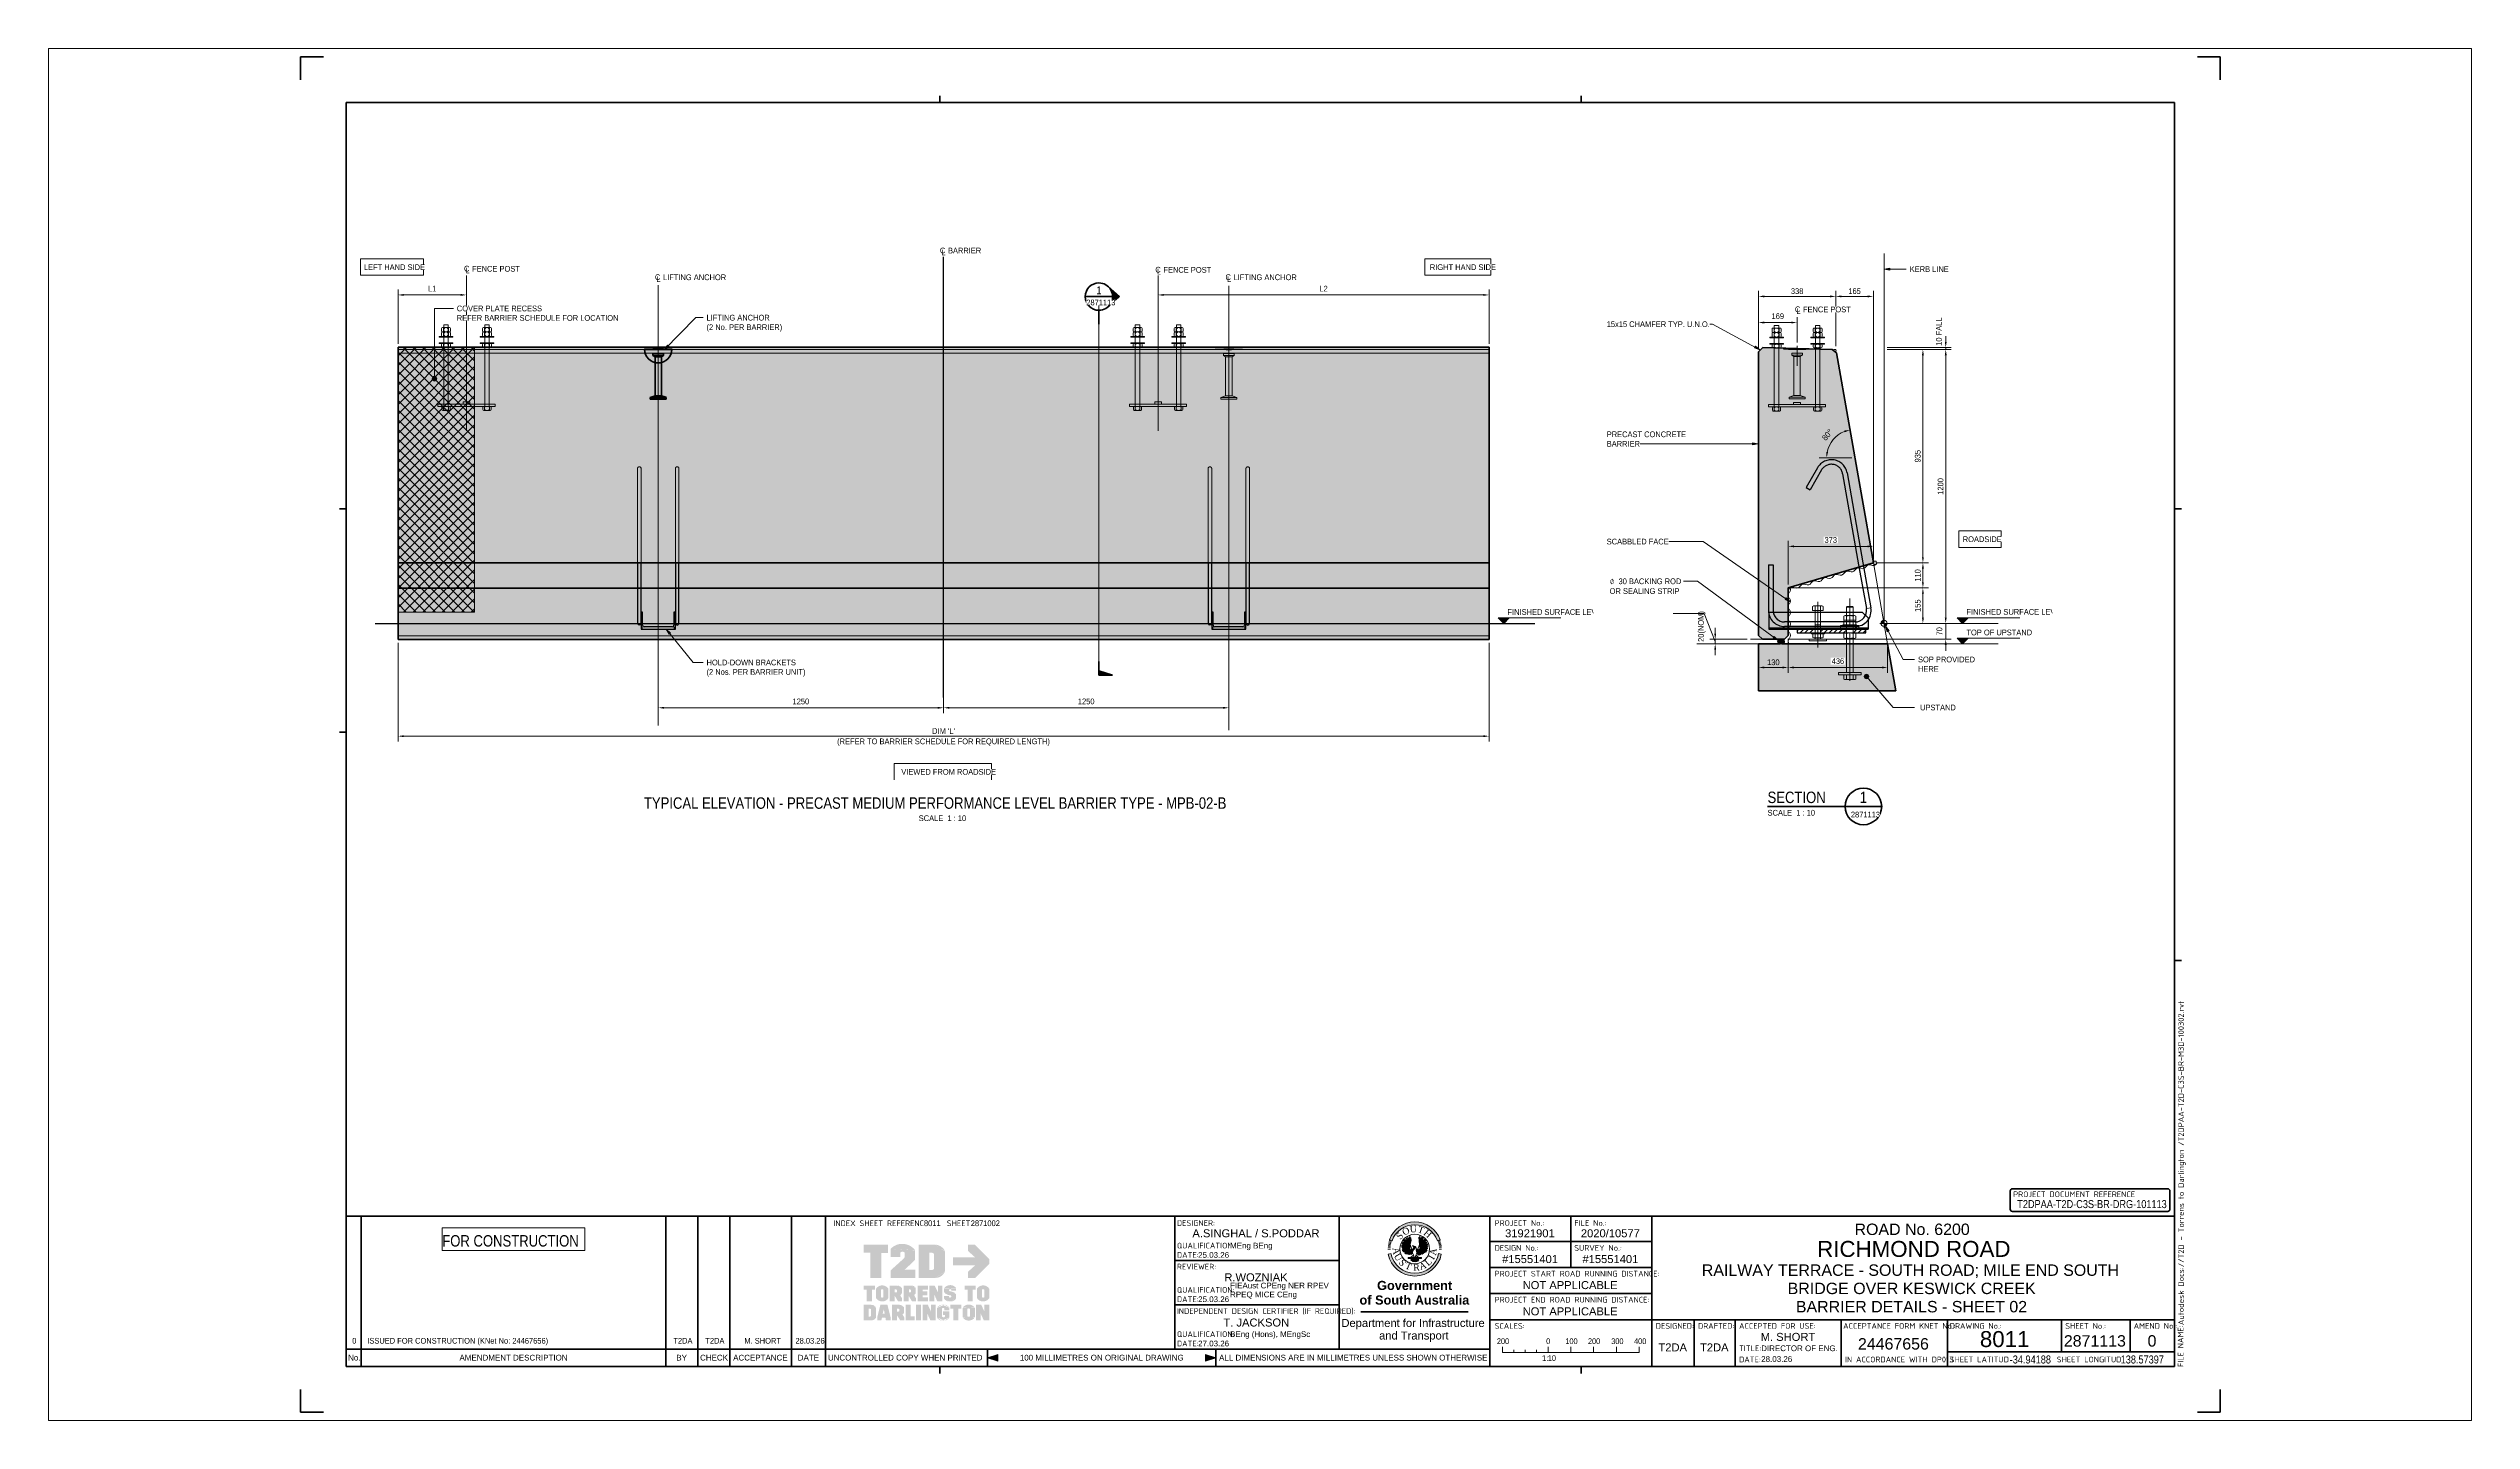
# Paper-space layout 'Layout1' of a CAD drawing. Header units: metres. Extents: x -0.11 to 0.95, y 0 to 0.6.
# The model-space entities are those that its viewports show. They can reach past a viewport. Long polylines and large blocks are cut down to what shows.
import ezdxf

# ---------------------------------------------------------------- set-up
doc = ezdxf.new("R2010")
doc.units = ezdxf.units.M
for name, pattern in [('Dot_Section Line', [0.02, 0, -0.02]), ('JacobsCenter', [0.015, 0.009, -0.0015, 0.003, -0.0015]), ('JacobsDash', [0.0045, 0.003, -0.0015])]:
    doc.linetypes.add(name, pattern=pattern)
doc.layers.get('Defpoints').update_dxf_attribs({"color": 41})
for name, color, linetype, lineweight in [('A-ANNO-NOTE-STAMP', 10, 'Continuous', 18), ('BRIDGE-G-IMPT', 7, 'Continuous', 13), ('D-BDGE', 7, 'Continuous', 13), ('D-BDGE-LINE', 7, 'Continuous', 9), ('D-ENHA-ANNO-SYMB', 7, 'Continuous', 50), ('D-ENHA-ANNO-TEXT', 7, 'Continuous', 9), ('D-ENHA-GEN-LINE', 7, 'Continuous', 9), ('D-ENHA-TEXT', 7, 'Continuous', 9), ('D-ENHA-TEXT-DIMS', 7, 'Continuous', 9), ('D-ENHA-TITLEBLOCK', 7, 'Continuous', 9), ('G-ANNO-TTLB', 7, 'Continuous', 18)]:
    doc.layers.add(name, color=color, linetype=linetype, lineweight=lineweight)
doc.layers.add('D-BDGE-ANNO-NPLT', color=191, linetype='Continuous', plot=False)
doc.layers.get('D-BDGE-ANNO-NPLT').freeze()
doc.styles.add('Arial', font='arial.ttf', dxfattribs={"height": 0.0025})
doc.styles.add('Arial Narrow', font='ARIALN.TTF', dxfattribs={"height": 0.0035})
doc.styles.add('Arial Narrow_1', font='ARIALN.TTF', dxfattribs={"height": 0.005})
doc.styles.add('Arial Narrow_2', font='ARIALN.TTF', dxfattribs={"height": 0.025})
doc.styles.add('Arial Narrow_3', font='ARIALN.TTF', dxfattribs={"height": 0.0025})
doc.styles.add('Arial Narrow_4', font='ARIALN.TTF', dxfattribs={"height": 0.035})
doc.styles.add('Arial Narrow_5', font='ARIALN.TTF', dxfattribs={"width": 0.9, "height": 0.0025})
doc.styles.add('Arial_1', font='arial.ttf', dxfattribs={"height": 0.0035})
doc.styles.add('Arial_2', font='arial.ttf', dxfattribs={"height": 0.005})
doc.styles.add('Arial_3', font='arial.ttf', dxfattribs={"height": 0.007})
doc.styles.add('Arial_B', font='arialbd.ttf', dxfattribs={"height": 0.004})
doc.styles.add('ISOCPEUR', font='isocpeur.ttf', dxfattribs={"height": 0.0025})
doc.styles.add('Segoe UI Symbol', font='seguisym.ttf', dxfattribs={"height": 0.025})
doc.styles.add('Times New Roman', font='times.ttf', dxfattribs={"height": 0.008001})
doc.dimstyles.new('Dimension_Angle_T___º__', dxfattribs={"dimscale": 0.3048, "dimtxt": 0.025586, "dimasz": 0.082021, "dimexe": 0.07874, "dimexo": 0.052493, "dimgap": 0.065617, "dimtad": 1, "dimdec": 3, "dimlfac": 1000, "dimrnd": 0.001, "dimzin": 0, "dimdsep": 46, "dimtxsty": 'Arial Narrow_2', "dimsah": 1, "dimcen": 0.09, "dimadec": 0, "dimazin": 0, "dimtfac": 1, "dimtdec": 4, "dimtix": 1, "dimtmove": 0, "dimatfit": 3, "dimfxl": 1, "dimtvp": 1, "dimtolj": 1, "dimtzin": 0, "dimlwd": 18, "dimlwe": 18, "dimarcsym": 2})
doc.dimstyles.new('Dimension_Standard_O__mm_', dxfattribs={"dimscale": 0.3048, "dimtxt": 0.025586, "dimasz": 0.082021, "dimexe": 0.07874, "dimexo": 0.049213, "dimgap": 0.049213, "dimtad": 1, "dimdec": 0, "dimlfac": 1000, "dimzin": 0, "dimdsep": 46, "dimtxsty": 'Arial Narrow_2', "dimsah": 1, "dimcen": 0.09, "dimaunit": 1, "dimadec": 4, "dimazin": 0, "dimtfac": 1, "dimtdec": 4, "dimtix": 1, "dimtmove": 0, "dimatfit": 3, "dimfxl": 1, "dimtvp": 1, "dimtfill": 1, "dimtolj": 1, "dimtzin": 0, "dimlwd": 18, "dimlwe": 18, "dimarcsym": 2})
doc.dimstyles.new('Dimension_Standard_O__mm__1', dxfattribs={"dimscale": 0.3048, "dimtxt": 0.025586, "dimasz": 0.082021, "dimexe": 0.07874, "dimexo": 0.049213, "dimgap": 0.049213, "dimtad": 1, "dimdec": 0, "dimlfac": 1000, "dimzin": 0, "dimdsep": 46, "dimtxsty": 'Arial Narrow_2', "dimsah": 1, "dimcen": 0.09, "dimaunit": 1, "dimadec": 4, "dimazin": 0, "dimtfac": 1, "dimtdec": 4, "dimtix": 1, "dimtmove": 2, "dimatfit": 3, "dimfxl": 1, "dimtvp": 1, "dimtfill": 1, "dimtolj": 1, "dimtzin": 0, "dimlwd": 18, "dimlwe": 18, "dimarcsym": 2})
doc.dimstyles.new('Dimension_Standard_T__mm_', dxfattribs={"dimscale": 0.3048, "dimtxt": 0.025586, "dimasz": 0.082021, "dimexe": 0.07874, "dimexo": 0.049213, "dimgap": 0.032808, "dimtad": 1, "dimdec": 0, "dimlfac": 1000, "dimzin": 0, "dimdsep": 46, "dimtxsty": 'Arial Narrow_2', "dimsah": 1, "dimcen": 0.09, "dimaunit": 1, "dimadec": 4, "dimazin": 0, "dimtfac": 1, "dimtdec": 4, "dimtix": 1, "dimtmove": 0, "dimatfit": 3, "dimfxl": 1, "dimtvp": 1, "dimtolj": 1, "dimtzin": 0, "dimlwd": 18, "dimlwe": 18, "dimarcsym": 2})
doc.dimstyles.new('Dimension_Standard_T__mm__1', dxfattribs={"dimscale": 0.3048, "dimtxt": 0.025586, "dimasz": 0.082021, "dimexe": 0.07874, "dimexo": 0.049213, "dimgap": 0.032808, "dimtad": 1, "dimdec": 0, "dimlfac": 1000, "dimzin": 0, "dimdsep": 46, "dimtxsty": 'Arial Narrow_2', "dimsah": 1, "dimcen": 0.09, "dimaunit": 1, "dimadec": 4, "dimazin": 0, "dimtfac": 1, "dimtdec": 4, "dimtix": 1, "dimtmove": 1, "dimatfit": 3, "dimfxl": 1, "dimtvp": 1, "dimtolj": 1, "dimtzin": 0, "dimlwd": 18, "dimlwe": 18, "dimarcsym": 2})

# ---------------------------------------------------------------- blocks, each defined once
blk = doc.blocks.new('T2DPAA-T2D-PWA-DE-XRF-000001 - Drawing3_dwg-6272381-BARRIER DETAILS - SHEET 02')
at = {"layer": 'BRIDGE-G-IMPT'}
h = blk.add_hatch(color=256, dxfattribs=at)
edge = h.paths.add_edge_path()
edge.add_line((0.1549, 0.1015), (0.1515, 0.1021))
edge.add_arc((0.1226, 0.1077), 0.0295, 190.997, 349.003, ccw=False)
edge.add_line((0.0937, 0.1021), (0.0903, 0.1015))
edge.add_arc((0.1226, 0.1077), 0.0329, 190.997, 349.003)
edge = h.paths.add_edge_path()
edge.add_arc((0.1226, 0.1077), 0.0329, 20.0475, 159.9525, ccw=False)
edge.add_line((0.1535, 0.119), (0.1503, 0.1178))
edge.add_arc((0.1226, 0.1077), 0.0295, 20.0475, 159.9525)
edge.add_line((0.0949, 0.1178), (0.0917, 0.119))
h = blk.add_hatch(color=256, dxfattribs=at)
edge = h.paths.add_edge_path()
edge.add_arc((0.1226, 0.1077), 0.0329, 161.3902, 162.9856, ccw=False)
edge.add_line((0.0915, 0.1183), (0.0914, 0.1182))
edge.add_line((0.0915, 0.1183), (0.0947, 0.1172))
edge.add_line((0.0947, 0.1171), (0.0947, 0.1172))
edge.add_arc((0.1226, 0.1077), 0.0295, 161.3902, 162.9856)
edge.add_line((0.0944, 0.1163), (0.0911, 0.1174))
h = blk.add_hatch(color=256, dxfattribs=at)
edge = h.paths.add_edge_path()
edge.add_line((0.1206, 0.1074), (0.1207, 0.1074))
edge.add_line((0.1207, 0.1074), (0.1206, 0.1074))
edge = h.paths.add_edge_path()
edge.add_line((0.1166, 0.11), (0.1166, 0.1074))
edge.add_line((0.1166, 0.1074), (0.1183, 0.1065))
edge.add_line((0.1183, 0.1065), (0.119, 0.1076))
edge.add_line((0.119, 0.1076), (0.1204, 0.1079))
edge.add_line((0.1204, 0.1079), (0.1207, 0.1074))
edge.add_line((0.1207, 0.1074), (0.1211, 0.1067))
edge.add_line((0.1211, 0.1067), (0.1187, 0.1008))
edge.add_line((0.1187, 0.1008), (0.1178, 0.1012))
edge.add_line((0.1178, 0.1012), (0.1166, 0.1008))
edge.add_line((0.1166, 0.1008), (0.1161, 0.1012))
edge.add_line((0.1161, 0.1012), (0.1147, 0.101))
edge.add_line((0.1147, 0.101), (0.1143, 0.1017))
edge.add_line((0.1143, 0.1017), (0.1131, 0.1012))
edge.add_line((0.1131, 0.1012), (0.1128, 0.1022))
edge.add_line((0.1128, 0.1022), (0.1119, 0.1019))
edge.add_line((0.1119, 0.1019), (0.1119, 0.1029))
edge.add_line((0.1119, 0.1029), (0.1105, 0.1027))
edge.add_line((0.1105, 0.1027), (0.1107, 0.1043))
edge.add_line((0.1107, 0.1043), (0.1091, 0.1041))
edge.add_line((0.1091, 0.1041), (0.1095, 0.1057))
edge.add_line((0.1095, 0.1057), (0.1077, 0.106))
edge.add_line((0.1077, 0.106), (0.1081, 0.1069))
edge.add_line((0.1081, 0.1069), (0.1072, 0.1074))
edge.add_line((0.1072, 0.1074), (0.1081, 0.1091))
edge.add_line((0.1081, 0.1091), (0.1069, 0.11))
edge.add_line((0.1069, 0.11), (0.1081, 0.1112))
edge.add_line((0.1081, 0.1112), (0.1069, 0.1122))
edge.add_line((0.1069, 0.1122), (0.1085, 0.113))
edge.add_line((0.1085, 0.113), (0.1072, 0.1143))
edge.add_line((0.1072, 0.1143), (0.1095, 0.1145))
edge.add_line((0.1095, 0.1145), (0.1081, 0.116))
edge.add_line((0.1081, 0.116), (0.1105, 0.116))
edge.add_line((0.1105, 0.116), (0.1088, 0.1179))
edge.add_line((0.1088, 0.1179), (0.1119, 0.1163))
edge.add_line((0.1119, 0.1163), (0.1105, 0.1193))
edge.add_line((0.1105, 0.1193), (0.1138, 0.1172))
edge.add_line((0.1138, 0.1172), (0.1121, 0.121))
edge.add_line((0.1121, 0.121), (0.1147, 0.1181))
edge.add_line((0.1147, 0.1181), (0.1143, 0.1224))
edge.add_line((0.1143, 0.1224), (0.1159, 0.1188))
edge.add_line((0.1159, 0.1188), (0.1166, 0.1236))
edge.add_line((0.1166, 0.1236), (0.1171, 0.1207))
edge.add_line((0.1171, 0.1207), (0.1178, 0.1214))
edge.add_line((0.1178, 0.1214), (0.118, 0.1179))
edge.add_line((0.118, 0.1179), (0.1171, 0.1131))
edge.add_line((0.1171, 0.1131), (0.1178, 0.111))
edge.add_line((0.1178, 0.111), (0.1166, 0.11))
for points in [[(0.1105, 0.1193), (0.1088, 0.1179), (0.1119, 0.1163)], [(0.1369, 0.1093), (0.1385, 0.1081), (0.1367, 0.1074), (0.1376, 0.106), (0.1357, 0.106), (0.1367, 0.1043), (0.1348, 0.1043), (0.1348, 0.1031), (0.1336, 0.1034), (0.1331, 0.1022), (0.1322, 0.1024), (0.1317, 0.1015), (0.1305, 0.1017), (0.1301, 0.101), (0.1296, 0.1015), (0.1291, 0.1005), (0.1286, 0.1008), (0.1277, 0.1003), (0.1275, 0.101), (0.1268, 0.1003), (0.1251, 0.1029), (0.1242, 0.1065), (0.1246, 0.1076), (0.1263, 0.1076), (0.127, 0.1067), (0.1284, 0.1072), (0.1291, 0.11), (0.1275, 0.1112), (0.1282, 0.1133), (0.1275, 0.1219), (0.1284, 0.121), (0.1289, 0.1236), (0.1294, 0.1193), (0.1312, 0.1226), (0.1305, 0.1191), (0.1331, 0.1212), (0.1317, 0.1179), (0.1348, 0.1195), (0.1324, 0.116), (0.1364, 0.1179), (0.1341, 0.1155), (0.1371, 0.116), (0.1355, 0.1143), (0.1381, 0.1141), (0.1364, 0.1131), (0.1383, 0.1124), (0.1367, 0.1114), (0.1385, 0.11)], [(0.1312, 0.1226), (0.1331, 0.1212), (0.1305, 0.1191)], [(0.1348, 0.1195), (0.1364, 0.1179), (0.1324, 0.116)], [(0.1069, 0.1122), (0.1069, 0.11), (0.1081, 0.1112)], [(0.1081, 0.116), (0.1072, 0.1143), (0.1095, 0.1145)], [(0.1077, 0.106), (0.1091, 0.1041), (0.1095, 0.1057)], [(0.1105, 0.1027), (0.1119, 0.1019), (0.1119, 0.1029)], [(0.1225, 0.0967), (0.1233, 0.0985), (0.1277, 0.0943), (0.1263, 0.0929), (0.1237, 0.092), (0.1202, 0.0924), (0.1176, 0.0943), (0.1218, 0.0984)], [(0.1291, 0.1005), (0.1301, 0.101), (0.1296, 0.1015)], [(0.1317, 0.1015), (0.1331, 0.1022), (0.1322, 0.1024)], [(0.1383, 0.1124), (0.1381, 0.1141), (0.1364, 0.1131)]]:
    blk.add_hatch(color=256, dxfattribs=at).paths.add_polyline_path(points)
h = blk.add_hatch(color=256, dxfattribs=at)
edge = h.paths.add_edge_path()
edge.add_line((0.154, 0.1174), (0.1508, 0.1163))
edge.add_arc((0.1226, 0.1077), 0.0295, 17.0144, 18.6098)
edge.add_line((0.1505, 0.1172), (0.1505, 0.1171))
edge.add_line((0.1505, 0.1172), (0.1537, 0.1183))
edge.add_line((0.1538, 0.1182), (0.1537, 0.1183))
edge.add_arc((0.1226, 0.1077), 0.0329, 17.0144, 18.6098, ccw=False)
h = blk.add_hatch(color=256, dxfattribs=at)
edge = h.paths.add_edge_path()
edge.add_line((0.0931, 0.1083), (0.0897, 0.1083))
edge.add_arc((0.1226, 0.1077), 0.0329, 177.3415, 178.9368, ccw=False)
edge.add_line((0.0897, 0.1094), (0.0897, 0.1093))
edge.add_line((0.0897, 0.1094), (0.0932, 0.1092))
edge.add_line((0.0932, 0.1091), (0.0932, 0.1092))
edge.add_arc((0.1226, 0.1077), 0.0295, 177.3415, 178.9368)
h = blk.add_hatch(color=256, dxfattribs=at)
edge = h.paths.add_edge_path()
edge.add_line((0.0931, 0.1069), (0.0897, 0.1068))
edge.add_arc((0.1226, 0.1077), 0.0329, 180, 181.5953, ccw=False)
edge.add_line((0.0897, 0.1078), (0.0897, 0.1077))
edge.add_line((0.0897, 0.1078), (0.0931, 0.1078))
edge.add_line((0.0931, 0.1077), (0.0931, 0.1078))
edge.add_arc((0.1226, 0.1077), 0.0295, 180, 181.5953)
h = blk.add_hatch(color=256, dxfattribs=at)
edge = h.paths.add_edge_path()
edge.add_arc((0.1226, 0.1077), 0.0329, 174.6829, 176.2783, ccw=False)
edge.add_line((0.0899, 0.1109), (0.0898, 0.1108))
edge.add_line((0.0899, 0.1109), (0.0933, 0.1106))
edge.add_line((0.0933, 0.1105), (0.0933, 0.1106))
edge.add_arc((0.1226, 0.1077), 0.0295, 174.6829, 176.2783)
edge.add_line((0.0932, 0.1096), (0.0898, 0.1099))
h = blk.add_hatch(color=256, dxfattribs=at)
edge = h.paths.add_edge_path()
edge.add_arc((0.1226, 0.1077), 0.0329, 172.0244, 173.6197, ccw=False)
edge.add_line((0.09, 0.1124), (0.09, 0.1123))
edge.add_line((0.09, 0.1124), (0.0934, 0.1119))
edge.add_line((0.0934, 0.1118), (0.0934, 0.1119))
edge.add_arc((0.1226, 0.1077), 0.0295, 172.0244, 173.6197)
edge.add_line((0.0933, 0.111), (0.0899, 0.1114))
h = blk.add_hatch(color=256, dxfattribs=at)
edge = h.paths.add_edge_path()
edge.add_arc((0.1226, 0.1077), 0.0329, 169.3658, 170.9612, ccw=False)
edge.add_line((0.0903, 0.1139), (0.0903, 0.1138))
edge.add_line((0.0903, 0.1139), (0.0937, 0.1133))
edge.add_line((0.0936, 0.1132), (0.0937, 0.1133))
edge.add_arc((0.1226, 0.1077), 0.0295, 169.3658, 170.9612)
edge.add_line((0.0935, 0.1124), (0.0901, 0.1129))
h = blk.add_hatch(color=256, dxfattribs=at)
edge = h.paths.add_edge_path()
edge.add_arc((0.1226, 0.1077), 0.0329, 166.7073, 168.3026, ccw=False)
edge.add_line((0.0906, 0.1154), (0.0906, 0.1153))
edge.add_line((0.0906, 0.1154), (0.0939, 0.1146))
edge.add_line((0.0939, 0.1145), (0.0939, 0.1146))
edge.add_arc((0.1226, 0.1077), 0.0295, 166.7073, 168.3026)
edge.add_line((0.0937, 0.1137), (0.0904, 0.1144))
h = blk.add_hatch(color=256, dxfattribs=at)
edge = h.paths.add_edge_path()
edge.add_line((0.0941, 0.115), (0.0907, 0.1159))
edge.add_arc((0.1226, 0.1077), 0.0329, 164.0488, 165.6441, ccw=False)
edge.add_line((0.091, 0.1169), (0.091, 0.1168))
edge.add_line((0.091, 0.1169), (0.0943, 0.1159))
edge.add_line((0.0943, 0.1158), (0.0943, 0.1159))
edge.add_arc((0.1226, 0.1077), 0.0295, 164.0488, 165.6441)
h = blk.add_hatch(color=256, dxfattribs=at)
edge = h.paths.add_edge_path()
edge.add_line((0.1232, 0.1095), (0.1225, 0.1076))
edge.add_line((0.1225, 0.1076), (0.1207, 0.1074))
edge.add_line((0.1207, 0.1074), (0.1207, 0.1074))
edge.add_line((0.1207, 0.1074), (0.1216, 0.1086))
edge.add_line((0.1216, 0.1086), (0.1197, 0.1119))
edge.add_line((0.1197, 0.1119), (0.1232, 0.1107))
edge.add_line((0.1232, 0.1107), (0.1239, 0.1098))
edge.add_line((0.1239, 0.1098), (0.1232, 0.1095))
h = blk.add_hatch(color=256, dxfattribs=at)
edge = h.paths.add_edge_path()
edge.add_arc((0.1226, 0.1077), 0.0295, 14.3559, 15.9512)
edge.add_line((0.1509, 0.1159), (0.1509, 0.1158))
edge.add_line((0.1509, 0.1159), (0.1542, 0.1169))
edge.add_line((0.1542, 0.1168), (0.1542, 0.1169))
edge.add_arc((0.1226, 0.1077), 0.0329, 14.3559, 15.9512, ccw=False)
edge.add_line((0.1545, 0.1159), (0.1511, 0.115))
h = blk.add_hatch(color=256, dxfattribs=at)
edge = h.paths.add_edge_path()
edge.add_line((0.1548, 0.1144), (0.1514, 0.1137))
edge.add_arc((0.1226, 0.1077), 0.0295, 11.6974, 13.2927)
edge.add_line((0.1512, 0.1146), (0.1513, 0.1145))
edge.add_line((0.1512, 0.1146), (0.1546, 0.1154))
edge.add_line((0.1546, 0.1153), (0.1546, 0.1154))
edge.add_arc((0.1226, 0.1077), 0.0329, 11.6974, 13.2927, ccw=False)
h = blk.add_hatch(color=256, dxfattribs=at)
edge = h.paths.add_edge_path()
edge.add_arc((0.1226, 0.1077), 0.0295, 9.0388, 10.6342)
edge.add_line((0.1515, 0.1133), (0.1515, 0.1132))
edge.add_line((0.1515, 0.1133), (0.1549, 0.1139))
edge.add_line((0.1549, 0.1138), (0.1549, 0.1139))
edge.add_arc((0.1226, 0.1077), 0.0329, 9.0388, 10.6342, ccw=False)
edge.add_line((0.1551, 0.1129), (0.1517, 0.1124))
h = blk.add_hatch(color=256, dxfattribs=at)
edge = h.paths.add_edge_path()
edge.add_arc((0.1226, 0.1077), 0.0295, 6.3803, 7.9756)
edge.add_line((0.1518, 0.1119), (0.1518, 0.1118))
edge.add_line((0.1518, 0.1119), (0.1552, 0.1124))
edge.add_line((0.1552, 0.1123), (0.1552, 0.1124))
edge.add_arc((0.1226, 0.1077), 0.0329, 6.3803, 7.9756, ccw=False)
edge.add_line((0.1553, 0.1114), (0.1519, 0.111))
h = blk.add_hatch(color=256, dxfattribs=at)
edge = h.paths.add_edge_path()
edge.add_line((0.1554, 0.1099), (0.152, 0.1096))
edge.add_arc((0.1226, 0.1077), 0.0295, 3.7217, 5.3171)
edge.add_line((0.1519, 0.1106), (0.1519, 0.1105))
edge.add_line((0.1519, 0.1106), (0.1553, 0.1109))
edge.add_line((0.1553, 0.1108), (0.1553, 0.1109))
edge.add_arc((0.1226, 0.1077), 0.0329, 3.7217, 5.3171, ccw=False)
h = blk.add_hatch(color=256, dxfattribs=at)
edge = h.paths.add_edge_path()
edge.add_line((0.1555, 0.1083), (0.1521, 0.1083))
edge.add_arc((0.1226, 0.1077), 0.0295, 1.0632, 2.6585)
edge.add_line((0.152, 0.1092), (0.152, 0.1091))
edge.add_line((0.152, 0.1092), (0.1554, 0.1094))
edge.add_line((0.1555, 0.1093), (0.1554, 0.1094))
edge.add_arc((0.1226, 0.1077), 0.0329, 1.0632, 2.6585, ccw=False)
h = blk.add_hatch(color=256, dxfattribs=at)
edge = h.paths.add_edge_path()
edge.add_line((0.1555, 0.1068), (0.152, 0.1069))
edge.add_arc((0.1226, 0.1077), 0.0295, 358.4047, 360)
edge.add_line((0.1521, 0.1078), (0.1521, 0.1077))
edge.add_line((0.1521, 0.1078), (0.1555, 0.1078))
edge.add_line((0.1555, 0.1077), (0.1555, 0.1078))
edge.add_arc((0.1226, 0.1077), 0.0329, 358.4047, 360, ccw=False)
for p, q in [((0.0917, 0.119), (0.0949, 0.1178)), ((0.1105, 0.1193), (0.1088, 0.1179)), ((0.1119, 0.1163), (0.1105, 0.1193)), ((0.1305, 0.1191), (0.1312, 0.1226)), ((0.1331, 0.1212), (0.1305, 0.1191)), ((0.1312, 0.1226), (0.1331, 0.1212)), ((0.1324, 0.116), (0.1348, 0.1195)), ((0.1348, 0.1195), (0.1364, 0.1179)), ((0.1503, 0.1178), (0.1535, 0.119)), ((0.0903, 0.1015), (0.0937, 0.1021)), ((0.1069, 0.1122), (0.1069, 0.11)), ((0.1081, 0.1112), (0.1069, 0.1122)), ((0.1069, 0.11), (0.1081, 0.1112)), ((0.1081, 0.116), (0.1072, 0.1143)), ((0.1072, 0.1143), (0.1095, 0.1145)), ((0.1077, 0.106), (0.1091, 0.1041)), ((0.1095, 0.1057), (0.1077, 0.106)), ((0.1095, 0.1145), (0.1081, 0.116)), ((0.1088, 0.1179), (0.1119, 0.1163)), ((0.1091, 0.1041), (0.1095, 0.1057)), ((0.1119, 0.1029), (0.1105, 0.1027)), ((0.1105, 0.1027), (0.1119, 0.1019)), ((0.1119, 0.1019), (0.1119, 0.1029)), ((0.115, 0.0967), (0.1197, 0.0967)), ((0.1211, 0.1003), (0.1173, 0.0974)), ((0.1244, 0.1003), (0.1272, 0.0974)), ((0.1256, 0.0967), (0.1308, 0.0967)), ((0.1296, 0.1015), (0.1291, 0.1005)), ((0.1291, 0.1005), (0.1301, 0.101)), ((0.1301, 0.101), (0.1296, 0.1015)), ((0.1322, 0.1024), (0.1317, 0.1015)), ((0.1317, 0.1015), (0.1331, 0.1022)), ((0.1331, 0.1022), (0.1322, 0.1024)), ((0.1364, 0.1179), (0.1324, 0.116)), ((0.1381, 0.1141), (0.1364, 0.1131)), ((0.1364, 0.1131), (0.1383, 0.1124)), ((0.1383, 0.1124), (0.1381, 0.1141)), ((0.1515, 0.1021), (0.1549, 0.1015))]:
    blk.add_line(p, q, dxfattribs=at)
at = {"layer": 'BRIDGE-G-IMPT', "flags": 128}
for points in [[(0.1085, 0.113), (0.1072, 0.1143), (0.1095, 0.1145), (0.1081, 0.116), (0.1105, 0.116), (0.1088, 0.1179), (0.1119, 0.1163), (0.1105, 0.1193), (0.1138, 0.1172), (0.1121, 0.121), (0.1147, 0.1181), (0.1143, 0.1224), (0.1159, 0.1188), (0.1166, 0.1236), (0.1171, 0.1207), (0.1178, 0.1214), (0.118, 0.1179), (0.1171, 0.1131), (0.119, 0.1076), (0.1204, 0.1079), (0.1211, 0.1067), (0.1187, 0.1008), (0.1178, 0.1012), (0.1166, 0.1008), (0.1161, 0.1012), (0.1147, 0.101), (0.1143, 0.1017), (0.1131, 0.1012), (0.1128, 0.1022), (0.1119, 0.1019), (0.1119, 0.1029), (0.1105, 0.1027), (0.1107, 0.1043), (0.1091, 0.1041), (0.1095, 0.1057), (0.1077, 0.106), (0.1081, 0.1069), (0.1072, 0.1074), (0.1081, 0.1091), (0.1069, 0.11), (0.1081, 0.1112), (0.1069, 0.1122), (0.1087, 0.1131)], [(0.1199, 0.1031), (0.1225, 0.0967), (0.1251, 0.1029), (0.1242, 0.1065), (0.1246, 0.1076), (0.1263, 0.1076), (0.1282, 0.1133), (0.1275, 0.1219), (0.1284, 0.121), (0.1289, 0.1236), (0.1294, 0.1193), (0.1312, 0.1226), (0.1305, 0.1191), (0.1331, 0.1212), (0.1317, 0.1179), (0.1348, 0.1195), (0.1324, 0.116), (0.1364, 0.1179), (0.1341, 0.1155), (0.1371, 0.116), (0.1355, 0.1143), (0.1381, 0.1141), (0.1364, 0.1131), (0.1383, 0.1124), (0.1367, 0.1114), (0.1385, 0.11), (0.1369, 0.1093), (0.1385, 0.1081), (0.1367, 0.1074), (0.1376, 0.106), (0.1357, 0.106), (0.1367, 0.1043), (0.1348, 0.1043), (0.1348, 0.1031), (0.1336, 0.1034), (0.1331, 0.1022), (0.1322, 0.1024), (0.1317, 0.1015), (0.1305, 0.1017), (0.1301, 0.101), (0.1296, 0.1015), (0.1291, 0.1005), (0.1286, 0.1008), (0.1277, 0.1003), (0.1275, 0.101), (0.1268, 0.1003), (0.1251, 0.1029)], [(0.1206, 0.0974), (0.1145, 0.0974), (0.1145, 0.0962), (0.1194, 0.0962)], [(0.119, 0.1076), (0.1183, 0.1065), (0.1166, 0.1074), (0.1166, 0.11), (0.1178, 0.111)], [(0.1218, 0.0984), (0.1176, 0.0943), (0.1202, 0.0924), (0.1237, 0.092), (0.1263, 0.0929), (0.1277, 0.0943), (0.1233, 0.0985)], [(0.1239, 0.1098), (0.1244, 0.1091), (0.1246, 0.1076)], [(0.1246, 0.0974), (0.1308, 0.0974), (0.1308, 0.0962), (0.126, 0.0962)], [(0.1263, 0.1076), (0.127, 0.1067), (0.1284, 0.1072), (0.1291, 0.11), (0.1275, 0.1112)]]:
    blk.add_lwpolyline(points, dxfattribs=at)
blk.add_lwpolyline([(0.1206, 0.1074), (0.1216, 0.1086), (0.1197, 0.1119), (0.1232, 0.1107), (0.1239, 0.1098), (0.1232, 0.1095), (0.1225, 0.1076)], close=True, dxfattribs=at)
at = {"layer": 'BRIDGE-G-IMPT'}
blk.add_circle((0.1226, 0.1077), 0.018, dxfattribs=at)
for radius, start, end in [(0.0329, 20.0475, 159.9525), (0.0295, 20.0475, 159.9525), (0.0329, 190.997, 349.003), (0.0295, 190.997, 349.003)]:
    blk.add_arc((0.1226, 0.1077), radius, start, end, dxfattribs=at)
at = {"layer": 'BRIDGE-G-IMPT', "lineweight": 9, "char_height": 0.008, "attachment_point": 2, "line_spacing_factor": 1.029793, "style": 'Times New Roman'}
for s, insert, width, rotation in [('S', (0.1012, 0.1263), 0.008041, 49.0663), ('O', (0.1099, 0.133), 0.010353, 26.6943), ('U', (0.1205, 0.136), 0.010353, 4.3222), ('T', (0.1314, 0.1347), 0.008744, 341.9502), ('H', (0.141, 0.1293), 0.010353, 319.5782), ('A', (0.104, 0.106), 0.010353, 279.6978), ('U', (0.1058, 0.0996), 0.010353, 300.15), ('S', (0.1107, 0.0935), 0.008041, 310.3575), ('T', (0.1164, 0.0903), 0.008744, 336.9699), ('R', (0.1244, 0.0893), 0.009549, 3.701), ('A', (0.1307, 0.0909), 0.010353, 21.3382), ('L', (0.1363, 0.0949), 0.008744, 42.375), ('I', (0.1395, 0.0995), 0.004825, 60.5783), ('A', (0.141, 0.1048), 0.010353, 83.64)]:
    blk.add_mtext(s, dxfattribs=dict(at, insert=insert, width=width, rotation=rotation))
blk = doc.blocks.new('T2DPAA-T2D-PWA-DE-XRF-000001 - Standard-7771770-BARRIER DETAILS - SHEET 02')
at = {"layer": 'BRIDGE-G-IMPT', "lineweight": 9}
for points in [[(0.3055, 0.0254), (0.3055, 0.0239), (0.3055, 0.0224), (0.301, 0.0239)], [(0.3965, 0.0254), (0.401, 0.0239), (0.3965, 0.0224), (0.3965, 0.0239)]]:
    blk.add_hatch(color=256, dxfattribs=at).paths.add_polyline_path(points)
at = {"layer": 'D-ENHA-TITLEBLOCK', "true_color": 0x1d4a5c}
h = blk.add_hatch(color=139, dxfattribs=at)
edge = h.paths.add_edge_path()
edge.add_line((0.2623, 0.0443), (0.2623, 0.0452))
edge.add_arc((0.2616, 0.044), 0.00145, 58.8241, 99.793)
edge.add_line((0.2613, 0.0454), (0.2613, 0.0441))
edge.add_arc((0.2616, 0.0455), 0.00141, 259.7202, 301.6629)
edge = h.paths.add_edge_path()
edge.add_arc((0.2625, 0.0448), 0.00224, 301.808, 330.1086, ccw=False)
edge.add_line((0.2637, 0.0429), (0.2645, 0.0415))
edge.add_line((0.2645, 0.0415), (0.2645, 0.0403))
edge.add_line((0.2645, 0.0403), (0.2627, 0.0403))
edge.add_line((0.2627, 0.0403), (0.2613, 0.0425))
edge.add_line((0.2613, 0.0425), (0.2613, 0.0403))
edge.add_line((0.2613, 0.0403), (0.2591, 0.0403))
edge.add_line((0.2591, 0.0403), (0.2591, 0.0471))
edge.add_line((0.2591, 0.0471), (0.2624, 0.0471))
edge.add_arc((0.2623, 0.0446), 0.00248, 32.8357, 87.7033, ccw=False)
edge.add_line((0.2644, 0.046), (0.2644, 0.0437))
edge = h.paths.add_edge_path()
edge.add_line((0.2674, 0.0527), (0.2674, 0.0537))
edge.add_arc((0.2667, 0.0524), 0.00145, 58.8241, 99.793)
edge.add_line((0.2665, 0.0539), (0.2665, 0.0526))
edge.add_arc((0.2667, 0.0539), 0.00141, 259.7202, 301.6629)
edge = h.paths.add_edge_path()
edge.add_arc((0.2676, 0.0532), 0.00224, 301.808, 330.1086, ccw=False)
edge.add_line((0.2688, 0.0513), (0.2696, 0.0499))
edge.add_line((0.2696, 0.0499), (0.2696, 0.0487))
edge.add_line((0.2696, 0.0487), (0.2678, 0.0487))
edge.add_line((0.2678, 0.0487), (0.2664, 0.051))
edge.add_line((0.2664, 0.051), (0.2664, 0.0487))
edge.add_line((0.2664, 0.0487), (0.2642, 0.0487))
edge.add_line((0.2642, 0.0487), (0.2642, 0.0555))
edge.add_line((0.2642, 0.0555), (0.2676, 0.0555))
edge.add_arc((0.2675, 0.0531), 0.00248, 32.8357, 87.7033, ccw=False)
edge.add_line((0.2695, 0.0544), (0.2695, 0.0521))
edge = h.paths.add_edge_path()
edge.add_line((0.2499, 0.0422), (0.2499, 0.0452))
edge.add_arc((0.2491, 0.0441), 0.00138, 56.3448, 98.7814)
edge.add_line((0.2489, 0.0454), (0.2489, 0.0419))
edge.add_arc((0.2491, 0.0433), 0.00138, 261.2186, 303.6552)
edge = h.paths.add_edge_path()
edge.add_line((0.2613, 0.0527), (0.2613, 0.0537))
edge.add_arc((0.2606, 0.0524), 0.00145, 58.8241, 99.793)
edge.add_line((0.2603, 0.0539), (0.2603, 0.0526))
edge.add_arc((0.2606, 0.0539), 0.00141, 259.7202, 301.6629)
edge = h.paths.add_edge_path()
edge.add_line((0.2502, 0.0403), (0.2467, 0.0403))
edge.add_line((0.2467, 0.0403), (0.2467, 0.0471))
edge.add_line((0.2467, 0.0471), (0.2501, 0.0471))
edge.add_arc((0.25, 0.0447), 0.00241, 26.2483, 85.5583, ccw=False)
edge.add_line((0.2521, 0.0457), (0.2521, 0.0416))
edge.add_arc((0.2502, 0.0424), 0.00209, 270, 338.4707, ccw=False)
h.paths.add_polyline_path([(0.2555, 0.0451), (0.255, 0.0432), (0.2559, 0.0432)])
h.paths.add_polyline_path([(0.2585, 0.0415), (0.2585, 0.0403), (0.2564, 0.0403), (0.2562, 0.0415), (0.2547, 0.0415), (0.2544, 0.0403), (0.2526, 0.0403), (0.2526, 0.0415), (0.254, 0.0471), (0.2571, 0.0471)])
h.paths.add_polyline_path([(0.2673, 0.042), (0.269, 0.042), (0.269, 0.0403), (0.2651, 0.0403), (0.2651, 0.0471), (0.2673, 0.0471)])
h.paths.add_polyline_path([(0.2718, 0.0403), (0.2696, 0.0403), (0.2696, 0.0471), (0.2718, 0.0471)])
h.paths.add_polyline_path([(0.2762, 0.0441), (0.2762, 0.0471), (0.2782, 0.0471), (0.2782, 0.0403), (0.2759, 0.0403), (0.2746, 0.0432), (0.2746, 0.0403), (0.2725, 0.0403), (0.2725, 0.0471), (0.2748, 0.0471)])
edge = h.paths.add_edge_path()
edge.add_arc((0.2817, 0.0424), 0.000774, 214.5178, 325.4822)
edge.add_line((0.2823, 0.0419), (0.2823, 0.0427))
edge.add_line((0.2823, 0.0427), (0.2815, 0.0427))
edge.add_line((0.2815, 0.0427), (0.2815, 0.0443))
edge.add_line((0.2815, 0.0443), (0.2842, 0.0443))
edge.add_line((0.2842, 0.0443), (0.2842, 0.0415))
edge.add_arc((0.2819, 0.0428), 0.00262, 274.1131, 330.4929, ccw=False)
edge.add_arc((0.2815, 0.0434), 0.00327, 260.2337, 279.7663, ccw=False)
edge.add_arc((0.2812, 0.0429), 0.00275, 208.3817, 264.7517, ccw=False)
edge.add_line((0.2788, 0.0416), (0.2788, 0.0458))
edge.add_arc((0.2812, 0.0445), 0.00268, 94.8448, 152.8409, ccw=False)
edge.add_arc((0.2815, 0.0424), 0.00482, 83.0812, 96.9188, ccw=False)
edge.add_arc((0.2818, 0.0444), 0.00278, 31.3102, 83.6241, ccw=False)
edge.add_line((0.2842, 0.0459), (0.2842, 0.0447))
edge.add_line((0.2842, 0.0447), (0.282, 0.0447))
edge.add_line((0.282, 0.0447), (0.282, 0.0455))
edge.add_arc((0.2815, 0.0451), 0.000641, 40.732, 139.268)
edge.add_line((0.281, 0.0455), (0.281, 0.0419))
h.paths.add_polyline_path([(0.2882, 0.0403), (0.2859, 0.0403), (0.2859, 0.0454), (0.2846, 0.0454), (0.2846, 0.0471), (0.2895, 0.0471), (0.2895, 0.0454), (0.2882, 0.0454)])
edge = h.paths.add_edge_path()
edge.add_arc((0.2927, 0.0429), 0.00104, 239.6549, 300.3451)
edge.add_line((0.2932, 0.042), (0.2932, 0.0454))
edge.add_arc((0.2927, 0.0445), 0.00103, 59.5446, 120.4554)
edge.add_line((0.2921, 0.0454), (0.2921, 0.042))
edge = h.paths.add_edge_path()
edge.add_arc((0.2927, 0.0434), 0.00323, 212.7347, 327.2653, ccw=False)
edge.add_line((0.29, 0.0417), (0.29, 0.0458))
edge.add_arc((0.2927, 0.044), 0.00323, 32.6408, 147.3592, ccw=False)
edge.add_line((0.2954, 0.0458), (0.2954, 0.0417))
h.paths.add_polyline_path([(0.3017, 0.0403), (0.2993, 0.0403), (0.298, 0.0432), (0.298, 0.0403), (0.2959, 0.0403), (0.2959, 0.0471), (0.2982, 0.0471), (0.2996, 0.0441), (0.2996, 0.0471), (0.3017, 0.0471)])
edge = h.paths.add_edge_path()
edge.add_arc((0.299, 0.0513), 0.00104, 239.6549, 300.3451)
edge.add_line((0.2995, 0.0504), (0.2995, 0.0538))
edge.add_arc((0.299, 0.0529), 0.00103, 59.5446, 120.4554)
edge.add_line((0.2985, 0.0538), (0.2985, 0.0504))
edge = h.paths.add_edge_path()
edge.add_arc((0.299, 0.0518), 0.00323, 212.7347, 327.2653, ccw=False)
edge.add_line((0.2963, 0.0501), (0.2963, 0.0542))
edge.add_arc((0.299, 0.0524), 0.00323, 32.6408, 147.3592, ccw=False)
edge.add_line((0.3017, 0.0542), (0.3017, 0.0501))
h.paths.add_polyline_path([(0.2945, 0.0487), (0.2923, 0.0487), (0.2923, 0.0538), (0.2909, 0.0538), (0.2909, 0.0555), (0.2958, 0.0555), (0.2958, 0.0538), (0.2945, 0.0538)])
edge = h.paths.add_edge_path()
edge.add_line((0.2872, 0.0518), (0.2872, 0.0499))
edge.add_arc((0.2849, 0.0513), 0.0027, 273.7285, 329.3952, ccw=False)
edge.add_line((0.285, 0.0486), (0.2841, 0.0486))
edge.add_arc((0.2842, 0.0512), 0.00266, 210.1626, 267.7624, ccw=False)
edge.add_line((0.2819, 0.0499), (0.2819, 0.051))
edge.add_line((0.2819, 0.051), (0.2841, 0.051))
edge.add_arc((0.2845, 0.0508), 0.000522, 155.2714, 300.4507)
edge.add_arc((0.2846, 0.0508), 0.000487, 289.6558, 416.8121)
edge.add_line((0.2849, 0.0512), (0.2834, 0.0515))
edge.add_arc((0.2841, 0.054), 0.00253, 213.4271, 255.8381, ccw=False)
edge.add_line((0.2819, 0.0526), (0.2819, 0.0544))
edge.add_arc((0.2846, 0.0525), 0.00325, 35.8397, 144.1603, ccw=False)
edge.add_line((0.2872, 0.0544), (0.2872, 0.0533))
edge.add_line((0.2872, 0.0533), (0.2851, 0.0533))
edge.add_arc((0.2846, 0.0535), 0.000494, 335.3316, 479.9481)
edge.add_arc((0.2845, 0.0535), 0.000428, 103.9979, 246.4243)
edge.add_line((0.2843, 0.0531), (0.2853, 0.0529))
edge.add_arc((0.2849, 0.0501), 0.00281, 35.1328, 82.3403, ccw=False)
h.paths.add_polyline_path([(0.2792, 0.0526), (0.2792, 0.0555), (0.2812, 0.0555), (0.2812, 0.0487), (0.2789, 0.0487), (0.2776, 0.0517), (0.2776, 0.0487), (0.2755, 0.0487), (0.2755, 0.0555), (0.2778, 0.0555)])
h.paths.add_polyline_path([(0.2725, 0.053), (0.2746, 0.053), (0.2746, 0.0513), (0.2725, 0.0513), (0.2725, 0.0504), (0.2748, 0.0504), (0.2748, 0.0487), (0.2703, 0.0487), (0.2703, 0.0555), (0.2748, 0.0555), (0.2748, 0.0538), (0.2725, 0.0538)])
edge = h.paths.add_edge_path()
edge.add_arc((0.2615, 0.0532), 0.00224, 301.808, 330.1086, ccw=False)
edge.add_line((0.2627, 0.0513), (0.2635, 0.0499))
edge.add_line((0.2635, 0.0499), (0.2635, 0.0487))
edge.add_line((0.2635, 0.0487), (0.2617, 0.0487))
edge.add_line((0.2617, 0.0487), (0.2603, 0.051))
edge.add_line((0.2603, 0.051), (0.2603, 0.0487))
edge.add_line((0.2603, 0.0487), (0.2581, 0.0487))
edge.add_line((0.2581, 0.0487), (0.2581, 0.0555))
edge.add_line((0.2581, 0.0555), (0.2614, 0.0555))
edge.add_arc((0.2613, 0.0531), 0.00248, 32.8357, 87.7033, ccw=False)
edge.add_line((0.2634, 0.0544), (0.2634, 0.0521))
edge = h.paths.add_edge_path()
edge.add_line((0.2543, 0.0538), (0.2543, 0.0504))
edge.add_arc((0.2548, 0.0513), 0.00104, 239.6549, 300.3451)
edge.add_line((0.2553, 0.0504), (0.2553, 0.0538))
edge.add_arc((0.2548, 0.0529), 0.00103, 59.5446, 120.4554)
edge = h.paths.add_edge_path()
edge.add_line((0.2521, 0.0501), (0.2521, 0.0542))
edge.add_arc((0.2548, 0.0524), 0.00323, 32.6408, 147.3592, ccw=False)
edge.add_line((0.2575, 0.0542), (0.2575, 0.0501))
edge.add_arc((0.2548, 0.0518), 0.00323, 212.7347, 327.2653, ccw=False)
h.paths.add_polyline_path([(0.2503, 0.0487), (0.248, 0.0487), (0.248, 0.0538), (0.2467, 0.0538), (0.2467, 0.0555), (0.2516, 0.0555), (0.2516, 0.0538), (0.2503, 0.0538)])
h.paths.add_polyline_path([(0.3017, 0.0672), (0.3017, 0.0651), (0.2955, 0.0588), (0.2924, 0.0588), (0.2924, 0.0616), (0.2955, 0.0644), (0.2858, 0.0644), (0.2858, 0.0679), (0.2955, 0.0679), (0.2924, 0.0707), (0.2924, 0.0734), (0.2955, 0.0734)])
edge = h.paths.add_edge_path()
edge.add_line((0.2768, 0.0699), (0.2754, 0.0699))
edge.add_line((0.2754, 0.0699), (0.2754, 0.0624))
edge.add_line((0.2754, 0.0624), (0.2768, 0.0624))
edge.add_arc((0.2767, 0.0633), 0.000915, 277.9427, 335.4563)
edge.add_line((0.2775, 0.0629), (0.2775, 0.0694))
edge.add_arc((0.2767, 0.0689), 0.000957, 31.2517, 83.8556)
edge = h.paths.add_edge_path()
edge.add_line((0.2781, 0.0589), (0.2707, 0.0589))
edge.add_line((0.2707, 0.0589), (0.2707, 0.0734))
edge.add_line((0.2707, 0.0734), (0.2781, 0.0734))
edge.add_arc((0.2777, 0.0683), 0.00519, 26.2483, 85.5583, ccw=False)
edge.add_line((0.2823, 0.0705), (0.2823, 0.0617))
edge.add_arc((0.2781, 0.0634), 0.00451, 270, 338.4707, ccw=False)
edge = h.paths.add_edge_path()
edge.add_line((0.2627, 0.0699), (0.2627, 0.0681))
edge.add_line((0.2627, 0.0681), (0.2585, 0.0681))
edge.add_line((0.2585, 0.0681), (0.2585, 0.0716))
edge.add_arc((0.2636, 0.0668), 0.00703, 37.1177, 136.9917, ccw=False)
edge.add_line((0.2692, 0.071), (0.2692, 0.0671))
edge.add_arc((0.2674, 0.0677), 0.00193, 316.9738, 340.8309, ccw=False)
edge.add_line((0.2688, 0.0664), (0.268, 0.0656))
edge.add_line((0.268, 0.0656), (0.2646, 0.0625))
edge.add_line((0.2646, 0.0625), (0.2693, 0.0625))
edge.add_line((0.2693, 0.0625), (0.2693, 0.0588))
edge.add_line((0.2693, 0.0588), (0.2585, 0.0588))
edge.add_line((0.2585, 0.0588), (0.2585, 0.0622))
edge.add_line((0.2585, 0.0622), (0.2638, 0.067))
edge.add_line((0.2638, 0.067), (0.2647, 0.068))
edge.add_line((0.2647, 0.068), (0.2647, 0.0699))
edge.add_arc((0.2637, 0.0691), 0.00131, 40.7337, 139.2663)
h.paths.add_polyline_path([(0.2467, 0.0734), (0.2573, 0.0734), (0.2573, 0.0698), (0.2544, 0.0698), (0.2544, 0.0589), (0.2496, 0.0589), (0.2496, 0.0699), (0.2467, 0.0699)])
at = {"layer": 'D-ENHA-GEN-LINE'}
for p, q in [((0.5265, 0.0287), (0.5265, 0.0262)), ((0.5265, 0.0262), (0.5865, 0.0262)), ((0.5315, 0.0274), (0.5315, 0.0262)), ((0.5365, 0.0274), (0.5365, 0.0262)), ((0.5415, 0.0274), (0.5415, 0.0262)), ((0.5465, 0.0287), (0.5465, 0.0262)), ((0.5565, 0.0287), (0.5565, 0.0262)), ((0.5665, 0.0287), (0.5665, 0.0262)), ((0.5765, 0.0287), (0.5765, 0.0262)), ((0.5865, 0.0287), (0.5865, 0.0262))]:
    blk.add_line(p, q, dxfattribs=at)
at = {"layer": 'D-ENHA-TITLEBLOCK', "color": 8, "lineweight": 35, "true_color": 0x808080}
for p, q in [((0, 0.594), (0.01, 0.594)), ((0, 0.584), (0, 0.594)), ((0.831, 0.594), (0.841, 0.594)), ((0.841, 0.594), (0.841, 0.584)), ((0, 0), (0, 0.01)), ((0.01, 0), (0, 0)), ((0.831, 0), (0.841, 0)), ((0.841, 0), (0.841, 0.01))]:
    blk.add_line(p, q, dxfattribs=at)
at = {"layer": 'D-ENHA-TITLEBLOCK', "lineweight": 100}
for p, q in [((0.02, 0.574), (0.02, 0.02)), ((0.821, 0.574), (0.02, 0.574)), ((0.821, 0.02), (0.821, 0.574)), ((0.821, 0.086), (0.02, 0.086)), ((0.23, 0.02), (0.23, 0.086)), ((0.383, 0.086), (0.383, 0.0277)), ((0.455, 0.086), (0.455, 0.0277)), ((0.521, 0.086), (0.521, 0.02)), ((0.592, 0.086), (0.592, 0.02)), ((0.4645, 0.044), (0.5115, 0.044)), ((0.02, 0.02), (0.821, 0.02))]:
    blk.add_line(p, q, dxfattribs=at)
at = {"layer": 'D-ENHA-TITLEBLOCK', "lineweight": 50}
for p, q in [((0.28, 0.577), (0.28, 0.574)), ((0.561, 0.577), (0.561, 0.574)), ((0.017, 0.396), (0.02, 0.396)), ((0.821, 0.396), (0.824, 0.396)), ((0.017, 0.298), (0.02, 0.298)), ((0.821, 0.198), (0.824, 0.198)), ((0.749, 0.097), (0.749, 0.089)), ((0.818, 0.098), (0.75, 0.098)), ((0.819, 0.089), (0.819, 0.097)), ((0.75, 0.088), (0.818, 0.088)), ((0.28, 0.02), (0.28, 0.017)), ((0.561, 0.02), (0.561, 0.017))]:
    blk.add_line(p, q, dxfattribs=at)
at = {"layer": 'D-ENHA-TITLEBLOCK', "lineweight": 35}
for p, q in [((0.0265, 0.02), (0.0265, 0.086)), ((0.16, 0.02), (0.16, 0.086)), ((0.174, 0.02), (0.174, 0.086)), ((0.188, 0.02), (0.188, 0.086)), ((0.215, 0.02), (0.215, 0.086)), ((0.5565, 0.086), (0.5565, 0.0635)), ((0.521, 0.0748), (0.592, 0.0748)), ((0.455, 0.0665), (0.383, 0.0665)), ((0.521, 0.0635), (0.592, 0.0635)), ((0.455, 0.0471), (0.383, 0.0471)), ((0.521, 0.052), (0.592, 0.052)), ((0.521, 0.0405), (0.821, 0.0405)), ((0.6105, 0.0405), (0.6105, 0.02)), ((0.6285, 0.0405), (0.6285, 0.02)), ((0.675, 0.0405), (0.675, 0.02)), ((0.7215, 0.0405), (0.7215, 0.02)), ((0.7715, 0.0265), (0.7715, 0.0405)), ((0.8015, 0.0265), (0.8015, 0.0405)), ((0.521, 0.0277), (0.02, 0.0277)), ((0.301, 0.02), (0.301, 0.0277)), ((0.401, 0.02), (0.401, 0.0277)), ((0.821, 0.0265), (0.7215, 0.0265))]:
    blk.add_line(p, q, dxfattribs=at)
at = {"layer": 'D-ENHA-TITLEBLOCK'}
for p, q in [((0.3055, 0.0254), (0.301, 0.0239)), ((0.301, 0.0239), (0.3055, 0.0224)), ((0.3055, 0.0239), (0.3055, 0.0254)), ((0.3055, 0.0224), (0.3055, 0.0239)), ((0.3965, 0.0254), (0.3965, 0.0239)), ((0.401, 0.0239), (0.3965, 0.0254)), ((0.3965, 0.0239), (0.3965, 0.0224)), ((0.3965, 0.0224), (0.401, 0.0239))]:
    blk.add_line(p, q, dxfattribs=at)
at = {"layer": 'D-ENHA-TITLEBLOCK', "lineweight": 50}
for centre, start, end in [((0.75, 0.097), 90, 180), ((0.818, 0.097), 0, 90), ((0.75, 0.089), 180, 270), ((0.818, 0.089), 270, 0)]:
    blk.add_arc(centre, 0.001, start, end, dxfattribs=at)
at = {"xscale": 0.3600000000000081, "yscale": 0.3600000000000081, "zscale": 0.3600000000000081}
blk.add_blockref('T2DPAA-T2D-PWA-DE-XRF-000001 - Drawing3_dwg-6272381-BARRIER DETAILS - SHEET 02', (0.444, 0.0328), dxfattribs=at)
at = {"layer": 'D-ENHA-TITLEBLOCK', "attachment_point": 1}
for s, insert, char_height, width, style in [('PROJECT DOCUMENT REFERENCE', (0.7503, 0.0968), 0.0025, 0.058764, 'ISOCPEUR'), ('INDEX SHEET REFERENCE:', (0.2334, 0.0841), 0.0025, 0.046899, 'ISOCPEUR'), ('SHEET', (0.2831, 0.0841), 0.0025, 0.011544, 'ISOCPEUR'), ('DESIGNER:', (0.3839, 0.0842), 0.0025, 0.018118, 'ISOCPEUR'), ('PROJECT No.:', (0.5231, 0.0842), 0.0025, 0.02397, 'ISOCPEUR'), ('FILE No.:', (0.558, 0.0842), 0.0025, 0.015553, 'ISOCPEUR'), ('QUALIFICATION:', (0.3839, 0.0743), 0.0025, 0.027498, 'ISOCPEUR'), ('DATE:', (0.3839, 0.0702), 0.0025, 0.010582, 'ISOCPEUR'), ('REVIEWER:', (0.3839, 0.0651), 0.0025, 0.01916, 'ISOCPEUR'), ('DESIGN No.:', (0.5231, 0.0733), 0.0025, 0.020844, 'ISOCPEUR'), ('SURVEY No.:', (0.558, 0.0733), 0.0025, 0.023008, 'ISOCPEUR'), ('QUALIFICATION:', (0.3839, 0.0549), 0.0025, 0.027498, 'ISOCPEUR'), ('Government', (0.4716, 0.0576), 0.004, 0.040004, 'Arial_B'), ('PROJECT START ROAD RUNNING DISTANCE:', (0.5231, 0.062), 0.0025, 0.079207, 'ISOCPEUR'), ('DATE:', (0.3839, 0.0508), 0.0025, 0.010582, 'ISOCPEUR'), ('INDEPENDENT DESIGN CERTIFIER (IF REQUIRED):', (0.3839, 0.0456), 0.0025, 0.08546, 'ISOCPEUR'), ('of South Australia', (0.4639, 0.0512), 0.004, 0.058523, 'Arial_B'), ('PROJECT END ROAD RUNNING DISTANCE:', (0.5231, 0.0506), 0.0025, 0.073835, 'ISOCPEUR'), ('QUALIFICATION:', (0.3839, 0.0355), 0.0025, 0.027498, 'ISOCPEUR'), ('Department for Infrastructure ', (0.456, 0.0409), 0.0035, 0.078004, 'Arial_1'), ('and Transport', (0.4725, 0.0354), 0.0035, 0.037599, 'Arial_1'), ('SCALES:', (0.5231, 0.0391), 0.0025, 0.014911, 'ISOCPEUR'), ('200', (0.5241, 0.0324), 0.0025, 0.005195, 'Arial Narrow_5'), ('0', (0.5457, 0.0324), 0.0025, 0.001732, 'Arial Narrow_5'), ('100', (0.5541, 0.0324), 0.0025, 0.005195, 'Arial Narrow_5'), ('200', (0.564, 0.0324), 0.0025, 0.005195, 'Arial Narrow_5'), ('300', (0.5742, 0.0324), 0.0025, 0.005195, 'Arial Narrow_5'), ('400', (0.5842, 0.0324), 0.0025, 0.005195, 'Arial Narrow_5'), ('DESIGNED:', (0.5937, 0.0391), 0.0025, 0.018118, 'ISOCPEUR'), ('DRAFTED:', (0.6122, 0.0391), 0.0025, 0.017557, 'ISOCPEUR'), ('ACCEPTED FOR USE:', (0.6302, 0.0391), 0.0025, 0.037118, 'ISOCPEUR'), ('ACCEPTANCE FORM KNET No.:', (0.6758, 0.0391), 0.0025, 0.054435, 'ISOCPEUR'), ('DRAWING No.:', (0.7225, 0.0391), 0.0025, 0.024772, 'ISOCPEUR'), ('SHEET No.:', (0.7731, 0.0391), 0.0025, 0.019722, 'ISOCPEUR'), ('AMEND No.:', (0.8031, 0.0391), 0.0025, 0.020603, 'ISOCPEUR'), ('No. ', (0.0208, 0.0252), 0.0025, 0.007215, 'Arial'), ('AMENDMENT DESCRIPTION ', (0.0696, 0.0252), 0.0025, 0.058283, 'Arial'), ('BY ', (0.1646, 0.0252), 0.0025, 0.006814, 'Arial'), ('CHECK', (0.175, 0.0252), 0.0025, 0.014751, 'Arial'), ('ACCEPTANCE', (0.1895, 0.0252), 0.0025, 0.028861, 'Arial'), ('DATE ', (0.2178, 0.0252), 0.0025, 0.012506, 'Arial'), ('UNCONTROLLED COPY WHEN PRINTED', (0.231, 0.0252), 0.0025, 0.082173, 'Arial'), ('100 MILLIMETRES ON ORIGINAL DRAWING ', (0.3151, 0.0252), 0.0025, 0.088186, 'Arial'), ('DATE:', (0.3839, 0.0314), 0.0025, 0.010582, 'ISOCPEUR'), ('ALL DIMENSIONS ARE IN MILLIMETRES UNLESS SHOWN OTHERWISE ', (0.4024, 0.0252), 0.0025, 0.143101, 'Arial'), ('1:', (0.5439, 0.025), 0.0025, 0.002886, 'Arial Narrow_3'), ('10', (0.5464, 0.025), 0.0025, 0.003463, 'Arial Narrow_5'), ('TITLE:', (0.6302, 0.0293), 0.0025, 0.010903, 'ISOCPEUR'), ('DATE:', (0.6302, 0.0244), 0.0025, 0.010582, 'ISOCPEUR'), ('IN ACCORDANCE WITH DP013', (0.6766, 0.0244), 0.0025, 0.05227, 'ISOCPEUR'), ('SHEET LATITUDE', (0.7225, 0.0244), 0.0025, 0.030945, 'ISOCPEUR'), ('SHEET LONGITUDE', (0.7694, 0.0244), 0.0025, 0.03303, 'ISOCPEUR')]:
    blk.add_mtext(s, dxfattribs=dict(at, insert=insert, char_height=char_height, width=width, style=style))
at = {"layer": 'D-ENHA-TITLEBLOCK', "insert": (0.8224, 0.0198), "char_height": 0.0025, "width": 0.021966, "attachment_point": 1, "rotation": 90, "style": 'ISOCPEUR'}
blk.add_mtext('FILE NAME: ', dxfattribs=at)
blk = doc.blocks.new('Viewport - Section Ɵ-4899530-BARRIER DETAILS - SHEET 02')
at = {"layer": 'D-ENHA-ANNO-SYMB'}
blk.add_line((0.05, 0), (0, 0), dxfattribs=at)
blk.add_circle((0.042, 0), 0.008, dxfattribs=at)
at = {"layer": 'D-ENHA-ANNO-SYMB', "lineweight": 9, "insert": (0, 0.0065), "char_height": 0.005, "width": 0.031266, "attachment_point": 1, "style": 'Arial Narrow_1'}
blk.add_mtext('SECTION', dxfattribs=at)
blk = doc.blocks.new('Scabble - Scabble-5691692-DRG-2871113 -  PRECAST BARRIER_MPB-02-B_CONCRETE SECTION')
at = {"layer": 'D-BDGE-LINE', "lineweight": 13}
for centre, start, end in [((0.0125, -0.0145), 49.3072, 130.6928), ((0.0625, -0.0145), 49.3072, 130.6928), ((0.1125, -0.0145), 49.3072, 130.6928), ((0.1625, -0.0145), 49.3072, 130.6928), ((0.2125, -0.0145), 49.3072, 130.6928), ((0.0375, 0.0145), 229.3072, 310.6928), ((0.0875, 0.0145), 229.3072, 310.6928), ((0.1375, 0.0145), 229.3072, 310.6928), ((0.1875, 0.0145), 229.3072, 310.6928), ((0.2375, 0.0145), 229.3072, 310.6928)]:
    blk.add_arc(centre, 0.0192, start, end, dxfattribs=at)
blk = doc.blocks.new('Scabble - Scabble-5691739-DRG-2871113 -  PRECAST BARRIER_MPB-02-B_CONCRETE SECTION')
at = {"layer": 'D-BDGE-LINE', "lineweight": 13}
for centre, start, end in [((0.0125, -0.0145), 49.3072, 130.6928), ((0.0625, -0.0145), 49.3072, 130.6928), ((0.1125, -0.0145), 49.3072, 130.6928), ((0.1625, -0.0145), 49.3072, 130.6928), ((0.2125, -0.0145), 49.3072, 130.6928), ((0.2625, -0.0145), 49.3072, 130.6928), ((0.3125, -0.0145), 49.3072, 130.6928), ((0.3375, 0.0145), 229.3072, 310.6928), ((0.3625, -0.0145), 49.3072, 130.6928), ((0.3875, 0.0145), 298.5144, 310.6928), ((0.0375, 0.0145), 229.3072, 310.6928), ((0.0875, 0.0145), 229.3072, 310.6928), ((0.1375, 0.0145), 229.3072, 310.6928), ((0.1875, 0.0145), 229.3072, 310.6928), ((0.2375, 0.0145), 229.3072, 310.6928), ((0.2875, 0.0145), 229.3072, 310.6928), ((0.3875, 0.0145), 229.3072, 291.5957)]:
    blk.add_arc(centre, 0.0192, start, end, dxfattribs=at)
blk = doc.blocks.new('SYM_ANO_Barrier_LiftingHook_CS - Barrier_LiftingHook-5691597-DRG-2871113 -  PRECAST BARRIER_MPB-02-B_CONCRETE ELEVATION')
at = {"layer": 'D-ENHA-GEN-LINE', "linetype": 'JacobsDash'}
for p, q in [((-0.0035, 0.0212), (0.0035, 0.0212)), ((-0.0035, 0.02047), (-0.0035, 0.0212)), ((0.0035, 0.02047), (-0.0035, 0.02047)), ((-0.0014, 0.01982), (-0.0035, 0.02047)), ((0.0035, 0.02047), (0.0014, 0.01982)), ((0.0035, 0.0212), (0.0035, 0.02047)), ((0.0014, 0.01982), (-0.0014, 0.01982)), ((-0.0014, 0.00524), (-0.0014, 0.01982)), ((0.0014, 0.01982), (0.0014, 0.00524)), ((0, 0.00678), (0, -0.00197)), ((-0.0014, 0.00268), (-0.0014, 0.00524)), ((0.0014, 0.00524), (0.0014, 0.00268)), ((-0.00235, 0.00213), (-0.0014, 0.00268)), ((0.00235, 0.00213), (-0.00235, 0.00213)), ((-0.00235, 0.0012), (-0.00235, 0.00213)), ((0.0014, 0.00268), (-0.0014, 0.00268)), ((0.0014, 0.00268), (0.00235, 0.00213)), ((0.00235, 0.00213), (0.00235, 0.0012)), ((0.00235, 0.0012), (-0.00235, 0.0012)), ((-0.00583, -0.00064), (-0.006, -0.0006)), ((-0.00531, -0.00067), (-0.00583, -0.00064)), ((-0.00449, -0.00071), (-0.00531, -0.00067)), ((-0.00341, -0.00073), (-0.00449, -0.00071)), ((-0.00213, -0.00075), (-0.00341, -0.00073)), ((-0.00072, -0.00076), (-0.00213, -0.00075)), ((0.00072, -0.00076), (-0.00072, -0.00076)), ((0.00213, -0.00075), (0.00072, -0.00076)), ((0.00341, -0.00073), (0.00213, -0.00075)), ((0.00449, -0.00071), (0.00341, -0.00073)), ((0.00531, -0.00067), (0.00449, -0.00071)), ((0.00583, -0.00064), (0.00531, -0.00067)), ((0.006, -0.0006), (0.00583, -0.00064))]:
    blk.add_line(p, q, dxfattribs=at)
for start_param, end_param in [(1.570796, 3.136792), (0, 1.570796)]:
    blk.add_ellipse((0, -0.0006), major_axis=(0.006, 0), ratio=0.027767, start_param=start_param, end_param=end_param, dxfattribs=at)
blk = doc.blocks.new('CS_Annot_Centreline Symbol2 - CS_Annot_Centreline Symbol 2-5689285-DRG-2871113 -  PRECAST BARRIER_MPB-02-B_CONCRETE ELEVATION')
at = {"layer": 'D-ENHA-GEN-LINE', "char_height": 0.0025, "attachment_point": 1, "style": 'Arial Narrow_3'}
for s, insert, width in [('C  ', (-0.00109, 0.00476), 0.0044093), ('L', (-0.00041, 0.00392), 0.0019241)]:
    blk.add_mtext(s, dxfattribs=dict(at, insert=insert, width=width))
blk = doc.blocks.new('DIMBLOCK1-DRG-2871113 -  PRECAST BARRIER_MPB-02-B_CONCRETE ELEVATION')
at = {"layer": 'D-ENHA-TEXT-DIMS', "color": 0, "lineweight": 18, "transparency": 16777216}
for p, q in [((1.0776, 2.6374), (1.0776, 2.2043)), ((5.8576, 2.6374), (5.8576, 2.2043)), ((1.1026, 2.2283), (5.8326, 2.2283))]:
    blk.add_line(p, q, dxfattribs=at)
at = {"layer": 'D-ENHA-TEXT-DIMS', "color": 0, "transparency": 16777216}
for points in [[(1.1026, 2.2324), (1.1026, 2.2241), (1.0776, 2.2283)], [(5.8326, 2.2324), (5.8326, 2.2241), (5.8576, 2.2283)]]:
    blk.add_solid(points, dxfattribs=at)
at = {"layer": 'Defpoints', "color": 0, "transparency": 16777216}
for p in [(1.0776, 2.6524), (5.8576, 2.6524), (5.8576, 2.2283)]:
    blk.add_point(p, dxfattribs=at)
at = {"layer": 'D-ENHA-TEXT-DIMS', "color": 0, "lineweight": 18, "transparency": 16777216, "char_height": 0.025, "width": 0.979082, "attachment_point": 5, "style": 'Arial Narrow_2'}
for s, insert in [("\\A1;DIM 'L'", (3.4676, 2.2508)), ('\\A1;(REFER TO BARRIER SCHEDULE FOR REQUIRED LENGTH)', (3.4676, 2.2019))]:
    blk.add_mtext(s, dxfattribs=dict(at, insert=insert))
blk = doc.blocks.new('SYM_ANO_Barrier_LiftingHook_CS - Barrier_LiftingHook-3065844-DRG-2871113 -  PRECAST BARRIER_MPB-02-B_CONCRETE ELEVATION')
at = {"layer": 'D-ENHA-GEN-LINE', "linetype": 'JacobsDash'}
for p, q in [((0, -0.00678), (0, 0.00197)), ((-0.00583, 0.00064), (-0.006, 0.0006)), ((-0.00531, 0.00067), (-0.00583, 0.00064)), ((-0.00449, 0.00071), (-0.00531, 0.00067)), ((-0.00341, 0.00073), (-0.00449, 0.00071)), ((-0.00213, 0.00075), (-0.00341, 0.00073)), ((-0.00072, 0.00076), (-0.00213, 0.00075)), ((0.00072, 0.00076), (-0.00072, 0.00076)), ((0.00213, 0.00075), (0.00072, 0.00076)), ((0.00341, 0.00073), (0.00213, 0.00075)), ((0.00449, 0.00071), (0.00341, 0.00073)), ((0.00531, 0.00067), (0.00449, 0.00071)), ((0.00583, 0.00064), (0.00531, 0.00067)), ((0.006, 0.0006), (0.00583, 0.00064)), ((-0.00235, -0.0012), (-0.00235, -0.00213)), ((0.00235, -0.0012), (-0.00235, -0.0012)), ((0.00235, -0.00213), (0.00235, -0.0012)), ((0.00235, -0.00213), (-0.00235, -0.00213)), ((-0.00235, -0.00213), (-0.0014, -0.00268)), ((0.0014, -0.00268), (-0.0014, -0.00268)), ((-0.0014, -0.00268), (-0.0014, -0.00524)), ((0.0014, -0.00268), (0.00235, -0.00213)), ((0.0014, -0.00524), (0.0014, -0.00268)), ((-0.0014, -0.00524), (-0.0014, -0.01982)), ((0.0014, -0.01982), (0.0014, -0.00524)), ((-0.0014, -0.01982), (-0.0035, -0.02047)), ((0.0014, -0.01982), (-0.0014, -0.01982)), ((0.0035, -0.02047), (0.0014, -0.01982)), ((0.0035, -0.02047), (-0.0035, -0.02047)), ((-0.0035, -0.02047), (-0.0035, -0.0212)), ((-0.0035, -0.0212), (0.0035, -0.0212)), ((0.0035, -0.0212), (0.0035, -0.02047))]:
    blk.add_line(p, q, dxfattribs=at)
for major_axis, start_param, end_param in [((0.006, 0), 3.146394, 4.712389), ((-0.006, 0), 1.570796, 3.141593)]:
    blk.add_ellipse((0, 0.0006), major_axis=major_axis, ratio=0.027767, start_param=start_param, end_param=end_param, dxfattribs=at)
blk = doc.blocks.new('Drafting View - sectionTail-4870194-DRG-2871113 -  PRECAST BARRIER_MPB-02-B_CONCRETE ELEVATION')
at = {"layer": 'D-ENHA-ANNO-TEXT'}
blk.add_hatch(color=256, dxfattribs=at).paths.add_polyline_path([(-0.006, 0.006), (-0.004, 0), (-0.006, 0)])
at = {"layer": 'D-ENHA-ANNO-TEXT', "lineweight": 50}
for p, q in [((-0.006, 0.006), (-0.006, 0)), ((-0.004, 0), (-0.006, 0.006)), ((-0.006, 0), (-0.004, 0)), ((-0.006, 0), (0, 0))]:
    blk.add_line(p, q, dxfattribs=at)
blk = doc.blocks.new('Drafting View - SectionHead-4898858-DRG-2871113 -  PRECAST BARRIER_MPB-02-B_CONCRETE ELEVATION')
at = {"layer": 'D-ENHA-ANNO-TEXT'}
h = blk.add_hatch(color=256, dxfattribs=at)
edge = h.paths.add_edge_path()
edge.add_line((-0.002, 0.009), (0.00247, 0.004))
edge.add_arc((-0.002, 0), 0.006, 41.8277, 138.1723)
edge.add_line((-0.00647, 0.004), (-0.002, 0.009))
at = {"layer": 'D-ENHA-ANNO-TEXT', "lineweight": 50}
for p, q in [((-0.002, 0.009), (-0.00647, 0.004)), ((0.00247, 0.004), (-0.002, 0.009)), ((0.004, 0), (0.01, 0))]:
    blk.add_line(p, q, dxfattribs=at)
for start, end in [(360, 180), (180, 360)]:
    blk.add_arc((-0.002, 0), 0.006, start, end, dxfattribs=at)
blk = doc.blocks.new('DIMBLOCK2-DRG-2871113 -  PRECAST BARRIER_MPB-02-B_CONCRETE ELEVATION')
at = {"layer": 'D-ENHA-TEXT-DIMS', "color": 0, "lineweight": 18, "transparency": 16777216}
for p, q in [((3.4676, 2.4515), (3.4676, 2.3288)), ((2.2176, 2.3554), (2.2176, 2.3288)), ((2.2426, 2.3528), (3.4426, 2.3528))]:
    blk.add_line(p, q, dxfattribs=at)
at = {"layer": 'D-ENHA-TEXT-DIMS', "color": 0, "transparency": 16777216}
for points in [[(2.2426, 2.3569), (2.2426, 2.3486), (2.2176, 2.3528)], [(3.4426, 2.3569), (3.4426, 2.3486), (3.4676, 2.3528)]]:
    blk.add_solid(points, dxfattribs=at)
at = {"layer": 'Defpoints', "color": 0, "transparency": 16777216}
for p in [(3.4676, 2.4665), (2.2176, 2.3704), (3.4676, 2.3528)]:
    blk.add_point(p, dxfattribs=at)
at = {"layer": 'D-ENHA-TEXT-DIMS', "color": 0, "lineweight": 18, "transparency": 16777216, "insert": (2.8426, 2.3805), "char_height": 0.025, "width": 0.076026, "attachment_point": 5, "style": 'Arial Narrow_2', "bg_fill": 3, "box_fill_scale": 1.1, "bg_fill_color": 256, "bg_fill_true_color": 13158600, "bg_fill_transparency": 0}
blk.add_mtext('\\A1;1250', dxfattribs=at)
blk = doc.blocks.new('DIMBLOCK3-DRG-2871113 -  PRECAST BARRIER_MPB-02-B_CONCRETE ELEVATION')
at = {"layer": 'D-ENHA-TEXT-DIMS', "color": 0, "lineweight": 18, "transparency": 16777216}
for p, q in [((3.4676, 2.3833), (3.4676, 2.3288)), ((3.4926, 2.3528), (4.6926, 2.3528)), ((4.7176, 2.3554), (4.7176, 2.3288))]:
    blk.add_line(p, q, dxfattribs=at)
at = {"layer": 'D-ENHA-TEXT-DIMS', "color": 0, "transparency": 16777216}
for points in [[(3.4926, 2.3569), (3.4926, 2.3486), (3.4676, 2.3528)], [(4.6926, 2.3569), (4.6926, 2.3486), (4.7176, 2.3528)]]:
    blk.add_solid(points, dxfattribs=at)
at = {"layer": 'Defpoints', "color": 0, "transparency": 16777216}
for p in [(3.4676, 2.3983), (4.7176, 2.3704), (4.7176, 2.3528)]:
    blk.add_point(p, dxfattribs=at)
at = {"layer": 'D-ENHA-TEXT-DIMS', "color": 0, "lineweight": 18, "transparency": 16777216, "insert": (4.0926, 2.3805), "char_height": 0.025, "width": 0.076026, "attachment_point": 5, "style": 'Arial Narrow_2', "bg_fill": 3, "box_fill_scale": 1.1, "bg_fill_color": 256, "bg_fill_true_color": 13158600, "bg_fill_transparency": 0}
blk.add_mtext('\\A1;1250', dxfattribs=at)
blk = doc.blocks.new('CS_Annot_Centreline Symbol2 - CS_Annot_Centreline Symbol-5797590-DRG-2871113 -  PRECAST BARRIER_MPB-02-B_CONCRETE ELEVATION')
at = {"layer": 'D-ENHA-GEN-LINE', "char_height": 0.0025, "attachment_point": 1, "style": 'Arial Narrow_3'}
for s, insert, width in [('C  ', (-0.00109, 0.00476), 0.0044093), ('L', (-0.00041, 0.00392), 0.0019241)]:
    blk.add_mtext(s, dxfattribs=dict(at, insert=insert, width=width))
blk = doc.blocks.new('SYM_ANO_Level - FINISHED LEVEL 2-5691598-DRG-2871113 -  PRECAST BARRIER_MPB-02-B_CONCRETE ELEVATION')
at = {"layer": 'D-ENHA-GEN-LINE'}
blk.add_hatch(color=256, dxfattribs=at).paths.add_polyline_path([(0, 0), (0.00247, -0.00247), (-0.00247, -0.00247)])
for p, q in [((0.00241, 0), (-0.00259, 0)), ((0, 0), (-0.00247, -0.00247)), ((0.00247, -0.00247), (0, 0)), ((-0.025, -0.00247), (0.00241, -0.00247)), ((-0.00247, -0.00247), (0.00247, -0.00247)), ((0.0018, -0.00247), (-0.0018, -0.00247))]:
    blk.add_line(p, q, dxfattribs=at)
blk = doc.blocks.new('DIMBLOCK4-DRG-2871113 -  PRECAST BARRIER_MPB-02-B_CONCRETE ELEVATION')
at = {"layer": 'D-ENHA-TEXT-DIMS', "color": 0, "lineweight": 18, "transparency": 16777216}
for p, q in [((1.0776, 3.9474), (1.0776, 4.186)), ((1.1026, 4.162), (1.3526, 4.162)), ((1.3776, 4.1647), (1.3776, 4.138))]:
    blk.add_line(p, q, dxfattribs=at)
at = {"layer": 'D-ENHA-TEXT-DIMS', "color": 0, "transparency": 16777216}
for points in [[(1.1026, 4.1662), (1.1026, 4.1579), (1.0776, 4.162)], [(1.3526, 4.1662), (1.3526, 4.1579), (1.3776, 4.162)]]:
    blk.add_solid(points, dxfattribs=at)
at = {"layer": 'Defpoints', "color": 0, "transparency": 16777216}
for p in [(1.3776, 4.1797), (1.3776, 4.162), (1.0776, 3.9324)]:
    blk.add_point(p, dxfattribs=at)
at = {"layer": 'D-ENHA-TEXT-DIMS', "color": 0, "lineweight": 18, "transparency": 16777216, "insert": (1.2276, 4.1896), "char_height": 0.025, "width": 0.038013, "attachment_point": 5, "style": 'Arial Narrow_2', "bg_fill": 3, "box_fill_scale": 1.1, "bg_fill_color": 256, "bg_fill_true_color": 13158600, "bg_fill_transparency": 0}
blk.add_mtext('\\A1;L1', dxfattribs=at)
blk = doc.blocks.new('DIMBLOCK5-DRG-2871113 -  PRECAST BARRIER_MPB-02-B_CONCRETE ELEVATION')
at = {"layer": 'D-ENHA-TEXT-DIMS', "color": 0, "lineweight": 18, "transparency": 16777216}
for p, q in [((5.8576, 3.9474), (5.8576, 4.186)), ((4.4076, 4.1647), (4.4076, 4.138)), ((4.4326, 4.162), (5.8326, 4.162))]:
    blk.add_line(p, q, dxfattribs=at)
at = {"layer": 'D-ENHA-TEXT-DIMS', "color": 0, "transparency": 16777216}
for points in [[(4.4326, 4.1662), (4.4326, 4.1579), (4.4076, 4.162)], [(5.8326, 4.1662), (5.8326, 4.1579), (5.8576, 4.162)]]:
    blk.add_solid(points, dxfattribs=at)
at = {"layer": 'Defpoints', "color": 0, "transparency": 16777216}
for p in [(4.4076, 4.1797), (5.8576, 4.162), (5.8576, 3.9324)]:
    blk.add_point(p, dxfattribs=at)
at = {"layer": 'D-ENHA-TEXT-DIMS', "color": 0, "lineweight": 18, "transparency": 16777216, "insert": (5.1326, 4.1896), "char_height": 0.025, "width": 0.038013, "attachment_point": 5, "style": 'Arial Narrow_2', "bg_fill": 3, "box_fill_scale": 1.1, "bg_fill_color": 256, "bg_fill_true_color": 13158600, "bg_fill_transparency": 0}
blk.add_mtext('\\A1;L2', dxfattribs=at)
blk = doc.blocks.new('CS_SYMB_SETOUT POINT - 5mm-5523154-DRG-2871113 -  PRECAST BARRIER_MPB-02-B_CONCRETE SECTION')
at = {"layer": 'D-ENHA-GEN-LINE'}
h = blk.add_hatch(color=256, dxfattribs=at)
edge = h.paths.add_edge_path()
edge.add_line((0, 0.0014), (0, 0))
edge.add_line((0, 0), (-0.0014, 0))
edge.add_arc((0, 0), 0.0014, 90, 180, ccw=False)
h = blk.add_hatch(color=256, dxfattribs=at)
edge = h.paths.add_edge_path()
edge.add_line((0, -0.0014), (0, 0))
edge.add_line((0, 0), (0.0014, 0))
edge.add_arc((0, 0), 0.0014, 270, 360, ccw=False)
for p, q in [((0, -0.0019), (0, 0.0019)), ((0, 0), (0, 0.0014)), ((-0.0019, 0), (0.0019, 0)), ((-0.0014, 0), (0, 0)), ((0.0014, 0), (0, 0)), ((0, 0), (0, -0.0014))]:
    blk.add_line(p, q, dxfattribs=at)
blk.add_circle((0, 0), 0.0014, dxfattribs=at)
for start, end in [(90, 180), (270, 360)]:
    blk.add_arc((0, 0), 0.0014, start, end, dxfattribs=at)
blk = doc.blocks.new('DIMBLOCK6-DRG-2871113 -  PRECAST BARRIER_MPB-02-B_CONCRETE SECTION')
at = {"layer": 'D-ENHA-TEXT-DIMS', "color": 0, "lineweight": 18, "transparency": 16777216}
for p, q in [((7.3214, 2.0203), (7.3214, 1.8716)), ((7.1914, 1.9314), (7.1914, 1.8716)), ((7.2164, 1.8956), (7.2964, 1.8956))]:
    blk.add_line(p, q, dxfattribs=at)
at = {"layer": 'D-ENHA-TEXT-DIMS', "color": 0, "transparency": 16777216}
for points in [[(7.2164, 1.8997), (7.2164, 1.8914), (7.1914, 1.8956)], [(7.2964, 1.8997), (7.2964, 1.8914), (7.3214, 1.8956)]]:
    blk.add_solid(points, dxfattribs=at)
at = {"layer": 'Defpoints', "color": 0, "transparency": 16777216}
for p in [(7.3214, 2.0353), (7.1914, 1.9464), (7.3214, 1.8956)]:
    blk.add_point(p, dxfattribs=at)
at = {"layer": 'D-ENHA-TEXT-DIMS', "color": 0, "lineweight": 18, "transparency": 16777216, "insert": (7.2564, 1.9183), "char_height": 0.025, "width": 0.05702, "attachment_point": 5, "style": 'Arial Narrow_2'}
blk.add_mtext('\\A1;130', dxfattribs=at)
blk = doc.blocks.new('DIMBLOCK7-DRG-2871113 -  PRECAST BARRIER_MPB-02-B_CONCRETE SECTION')
at = {"layer": 'D-ENHA-TEXT-DIMS', "color": 0, "lineweight": 18, "transparency": 16777216}
for p, q in [((7.3364, 2.244), (7.9357, 2.244)), ((7.9117, 2.114), (7.9117, 2.219)), ((7.7563, 2.089), (7.9357, 2.089))]:
    blk.add_line(p, q, dxfattribs=at)
at = {"layer": 'D-ENHA-TEXT-DIMS', "color": 0, "transparency": 16777216}
for points in [[(7.9076, 2.219), (7.9159, 2.219), (7.9117, 2.244)], [(7.9076, 2.114), (7.9159, 2.114), (7.9117, 2.089)]]:
    blk.add_solid(points, dxfattribs=at)
at = {"layer": 'Defpoints', "color": 0, "transparency": 16777216}
for p in [(7.3214, 2.244), (7.9117, 2.244), (7.7413, 2.089)]:
    blk.add_point(p, dxfattribs=at)
at = {"layer": 'D-ENHA-TEXT-DIMS', "color": 0, "lineweight": 18, "transparency": 16777216, "insert": (7.889, 2.1665), "char_height": 0.025, "width": 0.05702, "attachment_point": 5, "rotation": 90, "style": 'Arial Narrow_2'}
blk.add_mtext('\\A1;155', dxfattribs=at)
blk = doc.blocks.new('DIMBLOCK8-DRG-2871113 -  PRECAST BARRIER_MPB-02-B_CONCRETE SECTION')
at = {"layer": 'D-ENHA-TEXT-DIMS', "color": 0, "lineweight": 18, "transparency": 16777216}
for p, q in [((7.7096, 2.354), (7.9357, 2.354)), ((7.9117, 2.269), (7.9117, 2.329)), ((7.3364, 2.244), (7.9357, 2.244))]:
    blk.add_line(p, q, dxfattribs=at)
at = {"layer": 'D-ENHA-TEXT-DIMS', "color": 0, "transparency": 16777216}
for points in [[(7.9076, 2.329), (7.9159, 2.329), (7.9117, 2.354)], [(7.9076, 2.269), (7.9159, 2.269), (7.9117, 2.244)]]:
    blk.add_solid(points, dxfattribs=at)
at = {"layer": 'Defpoints', "color": 0, "transparency": 16777216}
for p in [(7.6946, 2.354), (7.9117, 2.354), (7.3214, 2.244)]:
    blk.add_point(p, dxfattribs=at)
at = {"layer": 'D-ENHA-TEXT-DIMS', "color": 0, "lineweight": 18, "transparency": 16777216, "insert": (7.889, 2.299), "char_height": 0.025, "width": 0.05702, "attachment_point": 5, "rotation": 90, "style": 'Arial Narrow_2'}
blk.add_mtext('\\A1;110', dxfattribs=at)
blk = doc.blocks.new('DIMBLOCK9-DRG-2871113 -  PRECAST BARRIER_MPB-02-B_CONCRETE SECTION')
at = {"layer": 'D-ENHA-TEXT-DIMS', "color": 0, "lineweight": 18, "transparency": 16777216}
for p, q in [((7.7546, 3.289), (7.9357, 3.289)), ((7.9117, 2.379), (7.9117, 3.264)), ((7.7096, 2.354), (7.9357, 2.354))]:
    blk.add_line(p, q, dxfattribs=at)
at = {"layer": 'D-ENHA-TEXT-DIMS', "color": 0, "transparency": 16777216}
for points in [[(7.9076, 3.264), (7.9159, 3.264), (7.9117, 3.289)], [(7.9076, 2.379), (7.9159, 2.379), (7.9117, 2.354)]]:
    blk.add_solid(points, dxfattribs=at)
at = {"layer": 'Defpoints', "color": 0, "transparency": 16777216}
for p in [(7.7396, 3.289), (7.9117, 3.289), (7.6946, 2.354)]:
    blk.add_point(p, dxfattribs=at)
at = {"layer": 'D-ENHA-TEXT-DIMS', "color": 0, "lineweight": 18, "transparency": 16777216, "insert": (7.889, 2.8215), "char_height": 0.025, "width": 0.05702, "attachment_point": 5, "rotation": 90, "style": 'Arial Narrow_2'}
blk.add_mtext('\\A1;935', dxfattribs=at)
blk = doc.blocks.new('DIMBLOCK10-DRG-2871113 -  PRECAST BARRIER_MPB-02-B_CONCRETE SECTION')
at = {"layer": 'D-ENHA-TEXT-DIMS', "color": 0, "lineweight": 18, "transparency": 16777216}
for p, q in [((7.1914, 3.2934), (7.1914, 3.5458)), ((7.5297, 3.304), (7.5297, 3.5458)), ((7.2164, 3.5218), (7.5047, 3.5218))]:
    blk.add_line(p, q, dxfattribs=at)
at = {"layer": 'D-ENHA-TEXT-DIMS', "color": 0, "transparency": 16777216}
for points in [[(7.2164, 3.526), (7.2164, 3.5176), (7.1914, 3.5218)], [(7.5047, 3.526), (7.5047, 3.5176), (7.5297, 3.5218)]]:
    blk.add_solid(points, dxfattribs=at)
at = {"layer": 'Defpoints', "color": 0, "transparency": 16777216}
for p in [(7.5297, 3.5218), (7.5297, 3.289), (7.1914, 3.2784)]:
    blk.add_point(p, dxfattribs=at)
at = {"layer": 'D-ENHA-TEXT-DIMS', "color": 0, "lineweight": 18, "transparency": 16777216, "insert": (7.3606, 3.5446), "char_height": 0.025, "width": 0.05702, "attachment_point": 5, "style": 'Arial Narrow_2'}
blk.add_mtext('\\A1;338', dxfattribs=at)
blk = doc.blocks.new('DIMBLOCK11-DRG-2871113 -  PRECAST BARRIER_MPB-02-B_CONCRETE SECTION')
at = {"layer": 'D-ENHA-TEXT-DIMS', "color": 0, "lineweight": 18, "transparency": 16777216}
for p, q in [((7.5297, 3.304), (7.5297, 3.5458)), ((7.6946, 2.4001), (7.6946, 3.5458)), ((7.5547, 3.5218), (7.6696, 3.5218))]:
    blk.add_line(p, q, dxfattribs=at)
at = {"layer": 'D-ENHA-TEXT-DIMS', "color": 0, "transparency": 16777216}
for points in [[(7.5547, 3.526), (7.5547, 3.5176), (7.5297, 3.5218)], [(7.6696, 3.526), (7.6696, 3.5176), (7.6946, 3.5218)]]:
    blk.add_solid(points, dxfattribs=at)
at = {"layer": 'Defpoints', "color": 0, "transparency": 16777216}
for p in [(7.6946, 3.5218), (7.5297, 3.289), (7.6946, 2.3851)]:
    blk.add_point(p, dxfattribs=at)
at = {"layer": 'D-ENHA-TEXT-DIMS', "color": 0, "lineweight": 18, "transparency": 16777216, "insert": (7.6122, 3.5446), "char_height": 0.025, "width": 0.05702, "attachment_point": 5, "style": 'Arial Narrow_2'}
blk.add_mtext('\\A1;165', dxfattribs=at)
blk = doc.blocks.new('SYM_ANO_Level - FINISHED LEVEL 2-5691598-DRG-2871113 -  PRECAST BARRIER_MPB-02-B_CONCRETE SECTION')
at = {"layer": 'D-ENHA-GEN-LINE'}
blk.add_hatch(color=256, dxfattribs=at).paths.add_polyline_path([(0, 0), (0.00247, -0.00247), (-0.00247, -0.00247)])
for p, q in [((0.00241, 0), (-0.00259, 0)), ((0, 0), (-0.00247, -0.00247)), ((0.00247, -0.00247), (0, 0)), ((-0.025, -0.00247), (0.00241, -0.00247)), ((-0.00247, -0.00247), (0.00247, -0.00247)), ((0.0018, -0.00247), (-0.0018, -0.00247))]:
    blk.add_line(p, q, dxfattribs=at)
blk = doc.blocks.new('DIMBLOCK12-DRG-2871113 -  PRECAST BARRIER_MPB-02-B_CONCRETE SECTION')
at = {"layer": 'D-ENHA-TEXT-DIMS', "color": 0, "lineweight": 18, "transparency": 16777216}
for p, q in [((7.7546, 3.289), (8.0357, 3.289)), ((8.0117, 2.114), (8.0117, 3.264)), ((7.7563, 2.089), (8.0357, 2.089))]:
    blk.add_line(p, q, dxfattribs=at)
at = {"layer": 'D-ENHA-TEXT-DIMS', "color": 0, "transparency": 16777216}
for points in [[(8.0076, 3.264), (8.0159, 3.264), (8.0117, 3.289)], [(8.0076, 2.114), (8.0159, 2.114), (8.0117, 2.089)]]:
    blk.add_solid(points, dxfattribs=at)
at = {"layer": 'Defpoints', "color": 0, "transparency": 16777216}
for p in [(7.7396, 3.289), (8.0117, 3.289), (7.7413, 2.089)]:
    blk.add_point(p, dxfattribs=at)
at = {"layer": 'D-ENHA-TEXT-DIMS', "color": 0, "lineweight": 18, "transparency": 16777216, "insert": (7.989, 2.689), "char_height": 0.025, "width": 0.076026, "attachment_point": 5, "rotation": 90, "style": 'Arial Narrow_2'}
blk.add_mtext('\\A1;1200', dxfattribs=at)
blk = doc.blocks.new('DIMBLOCK13-DRG-2871113 -  PRECAST BARRIER_MPB-02-B_CONCRETE SECTION')
at = {"layer": 'D-ENHA-TEXT-DIMS', "color": 0, "lineweight": 18, "transparency": 16777216}
for p, q in [((6.9534, 2.1318), (6.8182, 2.1318)), ((7.0017, 2.009), (6.9534, 2.1318)), ((7.0017, 2.044), (7.0017, 2.069)), ((7.1416, 2.019), (6.9777, 2.019)), ((7.0017, 1.999), (7.0017, 2.019)), ((7.0017, 1.999), (7.0017, 2.019)), ((7.0768, 1.999), (6.9777, 1.999)), ((7.0017, 1.974), (7.0017, 1.949))]:
    blk.add_line(p, q, dxfattribs=at)
at = {"layer": 'D-ENHA-TEXT-DIMS', "color": 0, "transparency": 16777216}
for points in [[(6.9976, 2.044), (7.0059, 2.044), (7.0017, 2.019)], [(6.9976, 1.974), (7.0059, 1.974), (7.0017, 1.999)]]:
    blk.add_solid(points, dxfattribs=at)
at = {"layer": 'Defpoints', "color": 0, "transparency": 16777216}
for p in [(7.0017, 2.019), (7.1566, 2.019), (7.0918, 1.999)]:
    blk.add_point(p, dxfattribs=at)
at = {"layer": 'D-ENHA-TEXT-DIMS', "color": 0, "lineweight": 18, "transparency": 16777216, "insert": (6.9267, 2.0079), "char_height": 0.025, "width": 0.150591, "attachment_point": 1, "rotation": 90, "line_spacing_factor": 0.974696, "style": 'Arial Narrow_2'}
blk.add_mtext('\\A1;20(NOM)', dxfattribs=at)
blk = doc.blocks.new('DIMBLOCK14-DRG-2871113 -  PRECAST BARRIER_MPB-02-B_CONCRETE SECTION')
at = {"layer": 'D-ENHA-TEXT-DIMS', "color": 0, "lineweight": 18, "transparency": 16777216}
for p, q in [((7.5863, 2.9682), (7.596, 2.913)), ((7.4577, 2.8149), (7.5137, 2.8149))]:
    blk.add_line(p, q, dxfattribs=at)
blk.add_arc((7.6134, 2.8149), 0.1237, 111.6037, 168.3963, dxfattribs=at)
at = {"layer": 'D-ENHA-TEXT-DIMS', "color": 0, "transparency": 16777216}
for points in [[(7.5667, 2.9339), (7.569, 2.9259), (7.5919, 2.9367)], [(7.4964, 2.8394), (7.4881, 2.8402), (7.4897, 2.8149)]]:
    blk.add_solid(points, dxfattribs=at)
at = {"layer": 'Defpoints', "color": 0, "transparency": 16777216}
for p in [(7.5835, 2.984), (7.5395, 2.9141), (7.4417, 2.8149), (7.6134, 2.8149)]:
    blk.add_point(p, dxfattribs=at)
at = {"layer": 'D-ENHA-TEXT-DIMS', "color": 0, "lineweight": 18, "transparency": 16777216, "insert": (7.4935, 2.9155), "char_height": 0.025, "width": 0.054583, "attachment_point": 5, "rotation": 50, "style": 'Arial Narrow_2'}
blk.add_mtext('\\A1;80°', dxfattribs=at)
blk = doc.blocks.new('DIMBLOCK15-DRG-2871113 -  PRECAST BARRIER_MPB-02-B_CONCRETE SECTION')
at = {"layer": 'D-ENHA-TEXT-DIMS', "color": 0, "lineweight": 18, "transparency": 16777216}
for p, q in [((8.0117, 3.3227), (8.0117, 3.3477)), ((7.7546, 3.2977), (8.0357, 3.2977)), ((8.0117, 3.289), (8.0117, 3.2977)), ((7.7546, 3.289), (8.0357, 3.289)), ((8.0117, 3.264), (8.0117, 3.239))]:
    blk.add_line(p, q, dxfattribs=at)
at = {"layer": 'D-ENHA-TEXT-DIMS', "color": 0, "transparency": 16777216}
for points in [[(8.0076, 3.3227), (8.0159, 3.3227), (8.0117, 3.2977)], [(8.0076, 3.264), (8.0159, 3.264), (8.0117, 3.289)]]:
    blk.add_solid(points, dxfattribs=at)
at = {"layer": 'Defpoints', "color": 0, "transparency": 16777216}
for p in [(7.7396, 3.2977), (8.0117, 3.2977), (7.7396, 3.289)]:
    blk.add_point(p, dxfattribs=at)
at = {"layer": 'D-ENHA-TEXT-DIMS', "color": 0, "lineweight": 18, "transparency": 16777216, "insert": (7.9694, 3.3053), "char_height": 0.025, "width": 0.129635, "attachment_point": 1, "rotation": 90, "line_spacing_factor": 0.974696, "style": 'Arial Narrow_2', "bg_fill": 3, "box_fill_scale": 1.1, "bg_fill_color": 256, "bg_fill_true_color": 13158600, "bg_fill_transparency": 0}
blk.add_mtext('\\A1;10 FALL', dxfattribs=at)
blk = doc.blocks.new('SYM_ANO_Barrier_LiftingHook_CS - Barrier_LiftingHook-5691597-DRG-2871113 -  PRECAST BARRIER_MPB-02-B_CONCRETE SECTION')
at = {"layer": 'D-ENHA-GEN-LINE', "linetype": 'JacobsDash'}
for p, q in [((-0.0035, 0.0212), (0.0035, 0.0212)), ((-0.0035, 0.02047), (-0.0035, 0.0212)), ((0.0035, 0.02047), (-0.0035, 0.02047)), ((-0.0014, 0.01982), (-0.0035, 0.02047)), ((0.0035, 0.02047), (0.0014, 0.01982)), ((0.0035, 0.0212), (0.0035, 0.02047)), ((0.0014, 0.01982), (-0.0014, 0.01982)), ((-0.0014, 0.00524), (-0.0014, 0.01982)), ((0.0014, 0.01982), (0.0014, 0.00524)), ((0, 0.00678), (0, -0.00197)), ((-0.0014, 0.00268), (-0.0014, 0.00524)), ((0.0014, 0.00524), (0.0014, 0.00268)), ((-0.00235, 0.00213), (-0.0014, 0.00268)), ((0.00235, 0.00213), (-0.00235, 0.00213)), ((-0.00235, 0.0012), (-0.00235, 0.00213)), ((0.0014, 0.00268), (-0.0014, 0.00268)), ((0.0014, 0.00268), (0.00235, 0.00213)), ((0.00235, 0.00213), (0.00235, 0.0012)), ((0.00235, 0.0012), (-0.00235, 0.0012)), ((-0.00583, -0.00064), (-0.006, -0.0006)), ((-0.00531, -0.00067), (-0.00583, -0.00064)), ((-0.00449, -0.00071), (-0.00531, -0.00067)), ((-0.00341, -0.00073), (-0.00449, -0.00071)), ((-0.00213, -0.00075), (-0.00341, -0.00073)), ((-0.00072, -0.00076), (-0.00213, -0.00075)), ((0.00072, -0.00076), (-0.00072, -0.00076)), ((0.00213, -0.00075), (0.00072, -0.00076)), ((0.00341, -0.00073), (0.00213, -0.00075)), ((0.00449, -0.00071), (0.00341, -0.00073)), ((0.00531, -0.00067), (0.00449, -0.00071)), ((0.00583, -0.00064), (0.00531, -0.00067)), ((0.006, -0.0006), (0.00583, -0.00064))]:
    blk.add_line(p, q, dxfattribs=at)
for start_param, end_param in [(1.570796, 3.136792), (0, 1.570796)]:
    blk.add_ellipse((0, -0.0006), major_axis=(0.006, 0), ratio=0.027767, start_param=start_param, end_param=end_param, dxfattribs=at)
blk = doc.blocks.new('DIMBLOCK16-DRG-2871113 -  PRECAST BARRIER_MPB-02-B_CONCRETE SECTION')
at = {"layer": 'D-ENHA-TEXT-DIMS', "color": 0, "lineweight": 18, "transparency": 16777216}
for p, q in [((7.1914, 3.2934), (7.1914, 3.4312)), ((7.3604, 3.3198), (7.3604, 3.4312)), ((7.2164, 3.4072), (7.3354, 3.4072))]:
    blk.add_line(p, q, dxfattribs=at)
at = {"layer": 'D-ENHA-TEXT-DIMS', "color": 0, "transparency": 16777216}
for points in [[(7.2164, 3.4114), (7.2164, 3.403), (7.1914, 3.4072)], [(7.3354, 3.4114), (7.3354, 3.403), (7.3604, 3.4072)]]:
    blk.add_solid(points, dxfattribs=at)
at = {"layer": 'Defpoints', "color": 0, "transparency": 16777216}
for p in [(7.3604, 3.4072), (7.3604, 3.3048), (7.1914, 3.2784)]:
    blk.add_point(p, dxfattribs=at)
at = {"layer": 'D-ENHA-TEXT-DIMS', "color": 0, "lineweight": 18, "transparency": 16777216, "insert": (7.2759, 3.435), "char_height": 0.025, "width": 0.05702, "attachment_point": 5, "style": 'Arial Narrow_2', "bg_fill": 3, "box_fill_scale": 1.1, "bg_fill_color": 256, "bg_fill_true_color": 13158600, "bg_fill_transparency": 0}
blk.add_mtext('\\A1;169', dxfattribs=at)
blk = doc.blocks.new('DIMBLOCK17-DRG-2871113 -  PRECAST BARRIER_MPB-02-B_CONCRETE SECTION')
at = {"layer": 'D-ENHA-TEXT-DIMS', "color": 0, "lineweight": 18, "transparency": 16777216}
for p, q in [((7.3214, 2.0203), (7.3214, 1.8716)), ((7.7571, 1.984), (7.7571, 1.8716)), ((7.3464, 1.8956), (7.7321, 1.8956))]:
    blk.add_line(p, q, dxfattribs=at)
at = {"layer": 'D-ENHA-TEXT-DIMS', "color": 0, "transparency": 16777216}
for points in [[(7.3464, 1.8997), (7.3464, 1.8914), (7.3214, 1.8956)], [(7.7321, 1.8997), (7.7321, 1.8914), (7.7571, 1.8956)]]:
    blk.add_solid(points, dxfattribs=at)
at = {"layer": 'Defpoints', "color": 0, "transparency": 16777216}
for p in [(7.3214, 2.0353), (7.7571, 1.999), (7.7571, 1.8956)]:
    blk.add_point(p, dxfattribs=at)
at = {"layer": 'D-ENHA-TEXT-DIMS', "color": 0, "lineweight": 18, "transparency": 16777216, "insert": (7.5393, 1.9233), "char_height": 0.025, "width": 0.05702, "attachment_point": 5, "style": 'Arial Narrow_2', "bg_fill": 3, "box_fill_scale": 1.1, "bg_fill_color": 256, "bg_fill_true_color": 13158600, "bg_fill_transparency": 0}
blk.add_mtext('\\A1;436', dxfattribs=at)
blk = doc.blocks.new('DIMBLOCK18-DRG-2871113 -  PRECAST BARRIER_MPB-02-B_CONCRETE SECTION')
at = {"layer": 'D-ENHA-TEXT-DIMS', "color": 0, "lineweight": 18, "transparency": 16777216}
for p, q in [((7.3214, 2.259), (7.3214, 2.4504)), ((7.6946, 2.369), (7.6946, 2.4504)), ((7.3464, 2.4264), (7.6696, 2.4264))]:
    blk.add_line(p, q, dxfattribs=at)
at = {"layer": 'D-ENHA-TEXT-DIMS', "color": 0, "transparency": 16777216}
for points in [[(7.3464, 2.4305), (7.3464, 2.4222), (7.3214, 2.4264)], [(7.6696, 2.4305), (7.6696, 2.4222), (7.6946, 2.4264)]]:
    blk.add_solid(points, dxfattribs=at)
at = {"layer": 'Defpoints', "color": 0, "transparency": 16777216}
for p in [(7.6946, 2.4264), (7.6946, 2.354), (7.3214, 2.244)]:
    blk.add_point(p, dxfattribs=at)
at = {"layer": 'D-ENHA-TEXT-DIMS', "color": 0, "lineweight": 18, "transparency": 16777216, "insert": (7.508, 2.4541), "char_height": 0.025, "width": 0.05702, "attachment_point": 5, "style": 'Arial Narrow_2', "bg_fill": 3, "box_fill_scale": 1.1, "bg_fill_color": 256, "bg_fill_true_color": 13158600, "bg_fill_transparency": 0}
blk.add_mtext('\\A1;373', dxfattribs=at)
blk = doc.blocks.new('DIMBLOCK19-DRG-2871113 -  PRECAST BARRIER_MPB-02-B_CONCRETE SECTION')
at = {"layer": 'D-ENHA-TEXT-DIMS', "color": 0, "lineweight": 18, "transparency": 16777216}
for p, q in [((8.0117, 2.114), (8.0117, 2.139)), ((7.7563, 2.089), (8.0357, 2.089)), ((8.0117, 2.019), (8.0117, 2.089)), ((7.3201, 2.019), (8.0357, 2.019)), ((8.0117, 1.994), (8.0117, 1.969))]:
    blk.add_line(p, q, dxfattribs=at)
at = {"layer": 'D-ENHA-TEXT-DIMS', "color": 0, "transparency": 16777216}
for points in [[(8.0076, 2.114), (8.0159, 2.114), (8.0117, 2.089)], [(8.0076, 1.994), (8.0159, 1.994), (8.0117, 2.019)]]:
    blk.add_solid(points, dxfattribs=at)
at = {"layer": 'Defpoints', "color": 0, "transparency": 16777216}
for p in [(7.7413, 2.089), (8.0117, 2.089), (7.3051, 2.019)]:
    blk.add_point(p, dxfattribs=at)
at = {"layer": 'D-ENHA-TEXT-DIMS', "color": 0, "lineweight": 18, "transparency": 16777216, "insert": (7.984, 2.054), "char_height": 0.025, "width": 0.038013, "attachment_point": 5, "rotation": 90, "style": 'Arial Narrow_2', "bg_fill": 3, "box_fill_scale": 1.1, "bg_fill_color": 256, "bg_fill_true_color": 13158600, "bg_fill_transparency": 0}
blk.add_mtext('\\A1;70', dxfattribs=at)
blk = doc.blocks.new('CS_Annot_Centreline Symbol2 - CS_Annot_Centreline Symbol-5797590-DRG-2871113 -  PRECAST BARRIER_MPB-02-B_CONCRETE SECTION')
at = {"layer": 'D-ENHA-GEN-LINE', "char_height": 0.0025, "attachment_point": 1, "style": 'Arial Narrow_3'}
for s, insert, width in [('C  ', (-0.00109, 0.00476), 0.0044093), ('L', (-0.00041, 0.00392), 0.0019241)]:
    blk.add_mtext(s, dxfattribs=dict(at, insert=insert, width=width))

msp = doc.modelspace()

# ---------------------------------------------------------------- hatches: boundary and pattern name
at = {"layer": 'D-BDGE-LINE'}
h = msp.add_hatch(dxfattribs=at)
h.set_pattern_fill('FP_1', color=256, style=0, pattern_type=2)
h.set_pattern_definition([(45, (-2.307858, 0), (-0.0212132, 0.0212132), []), (135, (-2.307858, 0), (-0.0212132, -0.0212132), [])])
h.paths.add_polyline_path([(1.0776454, 2.7724321), (1.4126454, 2.7724321), (1.4126454, 3.9330571), (1.0776454, 3.9330571), (1.0776454, 2.9874321)])
at = {"layer": 'D-BDGE-LINE', "true_color": 0xffffff}
for points in [[(1.4126454, 2.9874321), (5.8576454, 2.9874321), (5.8576454, 3.9324321), (1.0776454, 3.9324321), (1.0776454, 2.9874321)], [(7.208714, 2.0190073), (7.3051353, 2.0190073), (7.3214181, 2.03529), (7.3214181, 2.2440073), (7.6946164, 2.3540259), (7.5323989, 3.2740073), (7.5137494, 3.2894282), (7.2107339, 3.2976854), (7.1914181, 3.2783696), (7.1914181, 2.0363032), (7.1924313, 2.03529)], [(4.8334854, 2.6524321), (5.8576454, 2.6524321), (5.8576454, 2.9874321), (1.0776454, 2.9874321), (1.0776454, 2.6524321), (4.8085681, 2.6524321)], [(7.1911756, 1.7938497), (7.7932075, 1.7938497), (7.7570873, 1.9990779), (7.2935042, 1.9990779), (7.2917033, 1.9988227), (7.2885674, 1.9988227), (7.2867664, 1.9990779), (7.1911756, 1.9990779)]]:
    msp.add_hatch(color=7, dxfattribs=at).paths.add_polyline_path(points)
at = {"layer": 'D-BDGE-LINE', "true_color": 0xc3c3c3}
h = msp.add_hatch(dxfattribs=at)
h.set_pattern_fill('FP_2', color=9, style=0, pattern_type=2)
h.set_pattern_definition([(45, (-0.37983, 0), (-0.010606602, 0.010606602), [])])
h.paths.add_polyline_path([(7.4632597, 2.0470332), (7.5762597, 2.0470332), (7.5762597, 2.0630332), (7.4632597, 2.0630332)])
h.paths.add_polyline_path([(7.4392597, 2.0470332), (7.4392597, 2.0630332), (7.3612597, 2.0630332), (7.3612597, 2.0470332)])
h.paths.add_polyline_path([(7.6612597, 2.0470332), (7.6612597, 2.0630332), (7.6062597, 2.0630332), (7.6062597, 2.0470332)])
at = {"layer": 'D-BDGE-LINE', "true_color": 0xc0c0c0}
msp.add_hatch(color=9, dxfattribs=at).paths.add_polyline_path([(7.2885674, 1.9988227), (7.2917033, 1.9988227), (7.2947706, 1.9992574), (7.2976353, 2.0001077), (7.3001723, 2.0013365), (7.3022706, 2.0028901), (7.3038385, 2.0047006), (7.3048076, 2.0066888), (7.3051353, 2.0087679), (7.3048076, 2.0108471), (7.3038385, 2.0128353), (7.3022706, 2.0146458), (7.3001723, 2.0161994), (7.2976353, 2.0174282), (7.2947706, 2.0182785), (7.2917033, 2.0187132), (7.2885674, 2.0187132), (7.2855001, 2.0182785), (7.2826353, 2.0174282), (7.2800984, 2.0161994), (7.2780001, 2.0146458), (7.2764322, 2.0128353), (7.2754631, 2.0108471), (7.2751353, 2.0087679), (7.2754631, 2.0066888), (7.2764322, 2.0047006), (7.2780001, 2.0028901), (7.2800984, 2.0013365), (7.2826353, 2.0001077), (7.2855001, 1.9992574), (7.2867664, 1.9990779)])
at = {"layer": 'D-ENHA-TEXT'}
for points in [[(2.2432745, 3.9208763), (2.2639634, 3.9355869), (2.2576844, 3.9417758)], [(7.7420906, 3.6414839), (7.7670906, 3.6370758), (7.7670906, 3.6458921)], [(7.1977603, 3.2880462), (7.1778591, 3.3038061), (7.1736691, 3.296049)], [(7.189791, 2.8757895), (7.164791, 2.8801977), (7.164791, 2.8713813)], [(2.2525647, 2.6968981), (2.2649433, 2.674735), (2.271777, 2.6803054)], [(7.3306616, 2.1830928), (7.3126116, 2.200943), (7.307595, 2.193693)], [(7.7477628, 2.0763557), (7.7556003, 2.0522102), (7.7633859, 2.0563469)], [(7.2781116, 2.013525), (7.2605766, 2.0318813), (7.2553559, 2.0247769)]]:
    msp.add_hatch(color=256, dxfattribs=at).paths.add_polyline_path(points)
h = msp.add_hatch(color=256, dxfattribs=at)
edge = h.paths.add_edge_path()
edge.add_arc((1.2373759, 3.7947452), 0.01, 0, 360)
h = msp.add_hatch(color=256, dxfattribs=at)
edge = h.paths.add_edge_path()
edge.add_arc((7.6647551, 1.8558884), 0.01, 0, 360)

# ---------------------------------------------------------------- linework, layer by layer
at = {"layer": 'D-BDGE', "linetype": 'JacobsCenter', "lineweight": 25}
msp.add_line((3.4676454, 2.3983343), (3.4676454, 4.3283343), dxfattribs=at)
at = {"layer": 'D-BDGE', "linetype": 'JacobsCenter', "lineweight": 18}
for p, q in [((1.3776454, 4.2471776), (1.3776454, 3.5671776)), ((4.4076454, 4.2471776), (4.4076454, 3.5671776)), ((2.2176454, 4.2045491), (2.2176454, 2.2745491)), ((4.7176454, 4.2018104), (4.7176454, 2.2545491)), ((2.2176454, 2.9609527), (2.2176454, 2.5959527)), ((4.7176454, 2.9609527), (4.7176454, 2.5959527))]:
    msp.add_line(p, q, dxfattribs=at)
at = {"layer": 'D-BDGE', "color": 252, "lineweight": 18, "true_color": 0x888888}
for p, q in [((1.2976454, 4.0310914), (1.2776454, 4.0310914)), ((1.2776454, 4.0310914), (1.2776454, 3.9302179)), ((1.2976454, 4.0310914), (1.2976454, 3.9307629)), ((1.4576454, 4.0310914), (1.4776454, 4.0310914)), ((1.4576454, 4.0310914), (1.4576454, 3.9307629)), ((1.4776454, 4.0310914), (1.4776454, 3.9302179)), ((4.3276454, 4.0310914), (4.3076454, 4.0310914)), ((4.3076454, 4.0310914), (4.3076454, 3.9302179)), ((4.3276454, 4.0310914), (4.3276454, 3.9307629)), ((4.4876454, 4.0310914), (4.5076454, 4.0310914)), ((4.4876454, 4.0310914), (4.4876454, 3.9307629)), ((4.5076454, 4.0310914), (4.5076454, 3.9302179)), ((1.2679094, 4.0149791), (1.2679094, 4.0040471)), ((1.2723434, 4.0194131), (1.3029474, 4.0194131)), ((1.2767774, 4.0149791), (1.2767774, 4.0040471)), ((1.2985134, 4.0149791), (1.2985134, 4.0040471)), ((1.3073814, 4.0149791), (1.3073814, 4.0040471)), ((1.4479094, 4.0149791), (1.4479094, 4.0040471)), ((1.4829474, 4.0194131), (1.4523434, 4.0194131)), ((1.4567774, 4.0149791), (1.4567774, 4.0040471)), ((1.4785134, 4.0149791), (1.4785134, 4.0040471)), ((1.4873814, 4.0149791), (1.4873814, 4.0040471)), ((4.2979094, 4.0149791), (4.2979094, 4.0040471)), ((4.3023434, 4.0194131), (4.3329474, 4.0194131)), ((4.3067774, 4.0149791), (4.3067774, 4.0040471)), ((4.3285134, 4.0149791), (4.3285134, 4.0040471)), ((4.3373814, 4.0149791), (4.3373814, 4.0040471)), ((4.4779094, 4.0149791), (4.4779094, 4.0040471)), ((4.5129474, 4.0194131), (4.4823434, 4.0194131)), ((4.4867774, 4.0149791), (4.4867774, 4.0040471)), ((4.5085134, 4.0149791), (4.5085134, 4.0040471)), ((4.5173814, 4.0149791), (4.5173814, 4.0040471)), ((1.2767774, 4.0105107), (1.2767774, 4.0085154)), ((1.2985134, 4.0105107), (1.2985134, 4.0085154)), ((1.4567774, 4.0105107), (1.4567774, 4.0085154)), ((1.4785134, 4.0105107), (1.4785134, 4.0085154)), ((4.3067774, 4.0105107), (4.3067774, 4.0085154)), ((4.3285134, 4.0105107), (4.3285134, 4.0085154)), ((4.4867774, 4.0105107), (4.4867774, 4.0085154)), ((4.5085134, 4.0105107), (4.5085134, 4.0085154)), ((1.2679094, 3.9951791), (1.2679094, 3.9842471)), ((1.2723434, 3.9996131), (1.3029474, 3.9996131)), ((1.2723434, 3.9996131), (1.3029474, 3.9996131)), ((1.2723434, 3.9996131), (1.3029474, 3.9996131)), ((1.2767774, 3.9951791), (1.2767774, 3.9842471)), ((1.2985134, 3.9951791), (1.2985134, 3.9842471)), ((1.3073814, 3.9951791), (1.3073814, 3.9842471)), ((1.4479094, 3.9951791), (1.4479094, 3.9842471)), ((1.4829474, 3.9996131), (1.4523434, 3.9996131)), ((1.4829474, 3.9996131), (1.4523434, 3.9996131)), ((1.4829474, 3.9996131), (1.4523434, 3.9996131)), ((1.4567774, 3.9951791), (1.4567774, 3.9842471)), ((1.4785134, 3.9951791), (1.4785134, 3.9842471)), ((1.4873814, 3.9951791), (1.4873814, 3.9842471)), ((4.2979094, 3.9951791), (4.2979094, 3.9842471)), ((4.3023434, 3.9996131), (4.3329474, 3.9996131)), ((4.3023434, 3.9996131), (4.3329474, 3.9996131)), ((4.3023434, 3.9996131), (4.3329474, 3.9996131)), ((4.3067774, 3.9951791), (4.3067774, 3.9842471)), ((4.3285134, 3.9951791), (4.3285134, 3.9842471)), ((4.3373814, 3.9951791), (4.3373814, 3.9842471)), ((4.4779094, 3.9951791), (4.4779094, 3.9842471)), ((4.5129474, 3.9996131), (4.4823434, 3.9996131)), ((4.5129474, 3.9996131), (4.4823434, 3.9996131)), ((4.5129474, 3.9996131), (4.4823434, 3.9996131)), ((4.4867774, 3.9951791), (4.4867774, 3.9842471)), ((4.5085134, 3.9951791), (4.5085134, 3.9842471)), ((4.5173814, 3.9951791), (4.5173814, 3.9842471)), ((1.2767774, 3.9907107), (1.2767774, 3.9887154)), ((1.2985134, 3.9907107), (1.2985134, 3.9887154)), ((1.4567774, 3.9907107), (1.4567774, 3.9887154)), ((1.4785134, 3.9907107), (1.4785134, 3.9887154)), ((4.3067774, 3.9907107), (4.3067774, 3.9887154)), ((4.3285134, 3.9907107), (4.3285134, 3.9887154)), ((4.4867774, 3.9907107), (4.4867774, 3.9887154)), ((4.5085134, 3.9907107), (4.5085134, 3.9887154)), ((1.3176454, 3.9798131), (1.2576454, 3.9798131)), ((1.2576454, 3.9798131), (1.2576454, 3.9768131)), ((1.2576454, 3.9768131), (1.3176454, 3.9768131)), ((1.2723434, 3.9798131), (1.3029474, 3.9798131)), ((1.2723434, 3.9798131), (1.3029474, 3.9798131)), ((1.3176454, 3.9768131), (1.3176454, 3.9798131)), ((1.4376454, 3.9798131), (1.4976454, 3.9798131)), ((1.4376454, 3.9768131), (1.4376454, 3.9798131)), ((1.4976454, 3.9768131), (1.4376454, 3.9768131)), ((1.4829474, 3.9798131), (1.4523434, 3.9798131)), ((1.4829474, 3.9798131), (1.4523434, 3.9798131)), ((1.4976454, 3.9798131), (1.4976454, 3.9768131)), ((4.3476454, 3.9798131), (4.2876454, 3.9798131)), ((4.2876454, 3.9798131), (4.2876454, 3.9768131)), ((4.2876454, 3.9768131), (4.3476454, 3.9768131)), ((4.3023434, 3.9798131), (4.3329474, 3.9798131)), ((4.3023434, 3.9798131), (4.3329474, 3.9798131)), ((4.3476454, 3.9768131), (4.3476454, 3.9798131)), ((4.4676454, 3.9798131), (4.5276454, 3.9798131)), ((4.4676454, 3.9768131), (4.4676454, 3.9798131)), ((4.5276454, 3.9768131), (4.4676454, 3.9768131)), ((4.5129474, 3.9798131), (4.4823434, 3.9798131)), ((4.5129474, 3.9798131), (4.4823434, 3.9798131)), ((4.5276454, 3.9798131), (4.5276454, 3.9768131)), ((1.2576454, 3.9518131), (1.3176454, 3.9518131)), ((1.2576454, 3.9488131), (1.2576454, 3.9518131)), ((1.3176454, 3.9518131), (1.3176454, 3.9488131)), ((1.4376454, 3.9518131), (1.4376454, 3.9488131)), ((1.4976454, 3.9518131), (1.4376454, 3.9518131)), ((1.4976454, 3.9488131), (1.4976454, 3.9518131)), ((4.2876454, 3.9518131), (4.3476454, 3.9518131)), ((4.2876454, 3.9488131), (4.2876454, 3.9518131)), ((4.3476454, 3.9518131), (4.3476454, 3.9488131)), ((4.4676454, 3.9518131), (4.4676454, 3.9488131)), ((4.5276454, 3.9518131), (4.4676454, 3.9518131)), ((4.5276454, 3.9488131), (4.5276454, 3.9518131)), ((1.3176454, 3.9488131), (1.2576454, 3.9488131)), ((1.2679094, 3.9368661), (1.2679094, 3.9443791)), ((1.2723434, 3.9488131), (1.3029474, 3.9488131)), ((1.2723434, 3.9488131), (1.3029474, 3.9488131)), ((1.2767774, 3.9443791), (1.2767774, 3.9368661)), ((1.2985134, 3.9443791), (1.2985134, 3.9368661)), ((1.3073814, 3.9368661), (1.3073814, 3.9443791)), ((1.4376454, 3.9488131), (1.4976454, 3.9488131)), ((1.4479094, 3.9368661), (1.4479094, 3.9443791)), ((1.4829474, 3.9488131), (1.4523434, 3.9488131)), ((1.4829474, 3.9488131), (1.4523434, 3.9488131)), ((1.4567774, 3.9443791), (1.4567774, 3.9368661)), ((1.4785134, 3.9443791), (1.4785134, 3.9368661)), ((1.4873814, 3.9368661), (1.4873814, 3.9443791)), ((4.3476454, 3.9488131), (4.2876454, 3.9488131)), ((4.2979094, 3.9368661), (4.2979094, 3.9443791)), ((4.3023434, 3.9488131), (4.3329474, 3.9488131)), ((4.3023434, 3.9488131), (4.3329474, 3.9488131)), ((4.3067774, 3.9443791), (4.3067774, 3.9368661)), ((4.3285134, 3.9443791), (4.3285134, 3.9368661)), ((4.3373814, 3.9368661), (4.3373814, 3.9443791)), ((4.4676454, 3.9488131), (4.5276454, 3.9488131)), ((4.4779094, 3.9368661), (4.4779094, 3.9443791)), ((4.5129474, 3.9488131), (4.4823434, 3.9488131)), ((4.5129474, 3.9488131), (4.4823434, 3.9488131)), ((4.4867774, 3.9443791), (4.4867774, 3.9368661)), ((4.5085134, 3.9443791), (4.5085134, 3.9368661)), ((4.5173814, 3.9368661), (4.5173814, 3.9443791)), ((1.2723434, 3.9324321), (1.3029474, 3.9324321)), ((1.2723434, 3.9324321), (1.3029474, 3.9324321)), ((1.2723434, 3.9324321), (1.3029474, 3.9324321)), ((1.4829474, 3.9324321), (1.4523434, 3.9324321)), ((1.4829474, 3.9324321), (1.4523434, 3.9324321)), ((1.4829474, 3.9324321), (1.4523434, 3.9324321)), ((4.3023434, 3.9324321), (4.3329474, 3.9324321)), ((4.3023434, 3.9324321), (4.3329474, 3.9324321)), ((4.3023434, 3.9324321), (4.3329474, 3.9324321)), ((4.5129474, 3.9324321), (4.4823434, 3.9324321)), ((4.5129474, 3.9324321), (4.4823434, 3.9324321)), ((4.5129474, 3.9324321), (4.4823434, 3.9324321)), ((1.2696454, 3.6592509), (1.2696454, 3.6698609)), ((1.2770354, 3.6592509), (1.2770354, 3.6698609)), ((1.2982554, 3.6592509), (1.2982554, 3.6698609)), ((1.3056454, 3.6592509), (1.3056454, 3.6698609)), ((1.4496454, 3.6592509), (1.4496454, 3.6698609)), ((1.4570354, 3.6592509), (1.4570354, 3.6698609)), ((1.4782554, 3.6592509), (1.4782554, 3.6698609)), ((1.4856454, 3.6592509), (1.4856454, 3.6698609)), ((4.2996454, 3.6592509), (4.2996454, 3.6698609)), ((4.3070354, 3.6592509), (4.3070354, 3.6698609)), ((4.3282554, 3.6592509), (4.3282554, 3.6698609)), ((4.3356454, 3.6592509), (4.3356454, 3.6698609)), ((4.4796454, 3.6592509), (4.4796454, 3.6698609)), ((4.4870354, 3.6592509), (4.4870354, 3.6698609)), ((4.5082554, 3.6592509), (4.5082554, 3.6698609)), ((4.5156454, 3.6592509), (4.5156454, 3.6698609)), ((1.2733404, 3.6555559), (1.3007304, 3.6555559)), ((1.4819504, 3.6555559), (1.4545604, 3.6555559)), ((4.3033404, 3.6555559), (4.3307304, 3.6555559)), ((4.5119504, 3.6555559), (4.4845604, 3.6555559)), ((7.2804181, 3.3949907), (7.2604181, 3.3949907)), ((7.2604181, 3.3949907), (7.2604181, 3.2941172)), ((7.2804181, 3.3949907), (7.2804181, 3.2946622)), ((7.4404181, 3.3949907), (7.4604181, 3.3949907)), ((7.4404181, 3.3949907), (7.4404181, 3.2946622)), ((7.4604181, 3.3949907), (7.4604181, 3.2941172)), ((7.2506821, 3.3788784), (7.2506821, 3.3679464)), ((7.2551161, 3.3833124), (7.2857201, 3.3833124)), ((7.2595501, 3.3788784), (7.2595501, 3.3679464)), ((7.2812861, 3.3788784), (7.2812861, 3.3679464)), ((7.2901541, 3.3788784), (7.2901541, 3.3679464)), ((7.4306821, 3.3788784), (7.4306821, 3.3679464)), ((7.4657201, 3.3833124), (7.4351161, 3.3833124)), ((7.4395501, 3.3788784), (7.4395501, 3.3679464)), ((7.4612861, 3.3788784), (7.4612861, 3.3679464)), ((7.4701541, 3.3788784), (7.4701541, 3.3679464)), ((7.2595501, 3.37441), (7.2595501, 3.3724148)), ((7.2812861, 3.37441), (7.2812861, 3.3724148)), ((7.4395501, 3.37441), (7.4395501, 3.3724148)), ((7.4612861, 3.37441), (7.4612861, 3.3724148)), ((7.2506821, 3.3590784), (7.2506821, 3.3481464)), ((7.2551161, 3.3635124), (7.2857201, 3.3635124)), ((7.2551161, 3.3635124), (7.2857201, 3.3635124)), ((7.2551161, 3.3635124), (7.2857201, 3.3635124)), ((7.2595501, 3.3590784), (7.2595501, 3.3481464)), ((7.2812861, 3.3590784), (7.2812861, 3.3481464)), ((7.2901541, 3.3590784), (7.2901541, 3.3481464)), ((7.4306821, 3.3590784), (7.4306821, 3.3481464)), ((7.4657201, 3.3635124), (7.4351161, 3.3635124)), ((7.4657201, 3.3635124), (7.4351161, 3.3635124)), ((7.4657201, 3.3635124), (7.4351161, 3.3635124)), ((7.4395501, 3.3590784), (7.4395501, 3.3481464)), ((7.4612861, 3.3590784), (7.4612861, 3.3481464)), ((7.4701541, 3.3590784), (7.4701541, 3.3481464)), ((7.2595501, 3.35461), (7.2595501, 3.3526148)), ((7.2812861, 3.35461), (7.2812861, 3.3526148)), ((7.4395501, 3.35461), (7.4395501, 3.3526148)), ((7.4612861, 3.35461), (7.4612861, 3.3526148)), ((7.3004181, 3.3437124), (7.2404181, 3.3437124)), ((7.2404181, 3.3437124), (7.2404181, 3.3407124)), ((7.2404181, 3.3407124), (7.3004181, 3.3407124)), ((7.2551161, 3.3437124), (7.2857201, 3.3437124)), ((7.2551161, 3.3437124), (7.2857201, 3.3437124)), ((7.3004181, 3.3407124), (7.3004181, 3.3437124)), ((7.4204181, 3.3437124), (7.4804181, 3.3437124)), ((7.4204181, 3.3407124), (7.4204181, 3.3437124)), ((7.4804181, 3.3407124), (7.4204181, 3.3407124)), ((7.4657201, 3.3437124), (7.4351161, 3.3437124)), ((7.4657201, 3.3437124), (7.4351161, 3.3437124)), ((7.4804181, 3.3437124), (7.4804181, 3.3407124)), ((7.2404181, 3.3157124), (7.3004181, 3.3157124)), ((7.2404181, 3.3127124), (7.2404181, 3.3157124)), ((7.3004181, 3.3127124), (7.2404181, 3.3127124)), ((7.2551161, 3.3127124), (7.2857201, 3.3127124)), ((7.2551161, 3.3127124), (7.2857201, 3.3127124)), ((7.3004181, 3.3157124), (7.3004181, 3.3127124)), ((7.4204181, 3.3157124), (7.4204181, 3.3127124)), ((7.4804181, 3.3157124), (7.4204181, 3.3157124)), ((7.4204181, 3.3127124), (7.4804181, 3.3127124)), ((7.4657201, 3.3127124), (7.4351161, 3.3127124)), ((7.4657201, 3.3127124), (7.4351161, 3.3127124)), ((7.4804181, 3.3127124), (7.4804181, 3.3157124)), ((7.2506821, 3.3007655), (7.2506821, 3.3082784)), ((7.2595501, 3.3082784), (7.2595501, 3.3007655)), ((7.2812861, 3.3082784), (7.2812861, 3.3007655)), ((7.2901541, 3.3007655), (7.2901541, 3.3082784)), ((7.4306821, 3.3007655), (7.4306821, 3.3082784)), ((7.4395501, 3.3082784), (7.4395501, 3.3007655)), ((7.4612861, 3.3082784), (7.4612861, 3.3007655)), ((7.4701541, 3.3007655), (7.4701541, 3.3082784)), ((7.2551161, 3.2963315), (7.2857201, 3.2963315)), ((7.2551161, 3.2963315), (7.2857201, 3.2963315)), ((7.2551161, 3.2963315), (7.2857201, 3.2963315)), ((7.4657201, 3.2963315), (7.4351161, 3.2963315)), ((7.4657201, 3.2963315), (7.4351161, 3.2963315)), ((7.4657201, 3.2963315), (7.4351161, 3.2963315)), ((7.2524181, 3.0231503), (7.2524181, 3.0337603)), ((7.2598081, 3.0231503), (7.2598081, 3.0337603)), ((7.2810281, 3.0231503), (7.2810281, 3.0337603)), ((7.2884181, 3.0231503), (7.2884181, 3.0337603)), ((7.4324181, 3.0231503), (7.4324181, 3.0337603)), ((7.4398081, 3.0231503), (7.4398081, 3.0337603)), ((7.4610281, 3.0231503), (7.4610281, 3.0337603)), ((7.4684181, 3.0231503), (7.4684181, 3.0337603)), ((7.2561131, 3.0194553), (7.2835031, 3.0194553)), ((7.4647231, 3.0194553), (7.4373331, 3.0194553)), ((7.4282597, 2.1454249), (7.4282597, 2.1634564)), ((7.4282597, 2.1582299), (7.4282597, 2.1491199)), ((7.4328731, 2.1654249), (7.4696464, 2.1654249)), ((7.4392597, 2.1454249), (7.4392597, 2.1654249)), ((7.4392597, 2.1582299), (7.4392597, 2.1491199)), ((7.4632597, 2.1454249), (7.4632597, 2.1654249)), ((7.4742597, 2.1454249), (7.4742597, 2.1634564)), ((7.5762597, 2.1600332), (7.5762597, 1.8730332)), ((7.5762597, 2.1600332), (7.6062597, 2.1600332)), ((7.6062597, 2.1600332), (7.6062597, 1.8730332)), ((7.4282597, 2.1454249), (7.4742597, 2.1454249)), ((7.4643447, 2.1454249), (7.4348337, 2.1454249)), ((7.4392597, 2.0830332), (7.4392597, 2.1454249)), ((7.4632597, 2.0830332), (7.4632597, 2.1454249)), ((7.5652597, 2.1050017), (7.5652597, 2.1210647)), ((7.5652597, 2.1158382), (7.5652597, 2.1067282)), ((7.5698731, 2.1230332), (7.6117749, 2.1230332)), ((7.6043447, 2.1230332), (7.5748337, 2.1230332)), ((7.5762597, 2.1050017), (7.5762597, 2.1230332)), ((7.5762597, 2.1158382), (7.5762597, 2.1067282)), ((7.6062597, 2.1050017), (7.6062597, 2.1230332)), ((7.6172597, 2.1050017), (7.6172597, 2.1210647)), ((7.5698731, 2.1030332), (7.6117749, 2.1030332)), ((7.6043447, 2.1030332), (7.5748337, 2.1030332)), ((7.6043447, 2.1030332), (7.5748337, 2.1030332)), ((7.5762597, 2.0850017), (7.5762597, 2.1030332)), ((7.6062597, 2.0850017), (7.6062597, 2.1030332)), ((7.5652597, 2.0830332), (7.5652597, 2.1010647)), ((7.5652597, 2.0958382), (7.5652597, 2.0867282)), ((7.5762597, 2.0958382), (7.5762597, 2.0867282)), ((7.6172597, 2.0830332), (7.6172597, 2.1010647)), ((7.5612597, 2.0830332), (7.5762597, 2.0830332)), ((7.5612597, 2.0790332), (7.5612597, 2.0830332)), ((7.5762597, 2.0830332), (7.5748337, 2.0830332)), ((7.6062597, 2.0830332), (7.6212597, 2.0830332)), ((7.6212597, 2.0830332), (7.6212597, 2.0790332)), ((7.5512597, 2.0790332), (7.6305495, 2.0790332)), ((7.5512597, 2.0690332), (7.5512597, 2.0790332)), ((7.5762597, 2.0790332), (7.5612597, 2.0790332)), ((7.6212597, 2.0790332), (7.6062597, 2.0790332)), ((7.6305495, 2.0790332), (7.6305495, 2.0690332)), ((7.6305495, 2.0690332), (7.5512597, 2.0690332)), ((7.5622597, 2.0690332), (7.6202597, 2.0690332)), ((7.6043447, 2.0690332), (7.5748337, 2.0690332)), ((7.4392597, 2.0470332), (7.4242597, 2.0470332)), ((7.4242597, 2.0470332), (7.4242597, 2.0430332)), ((7.4242597, 2.0430332), (7.4812597, 2.0430332)), ((7.4289946, 2.0410647), (7.4289946, 2.0270017)), ((7.4289946, 2.0302282), (7.4289946, 2.0393382)), ((7.4643447, 2.0430332), (7.4353813, 2.0430332)), ((7.4392597, 2.0195332), (7.4392597, 2.0470332)), ((7.4812597, 2.0470332), (7.4632597, 2.0470332)), ((7.4632597, 2.0195332), (7.4632597, 2.0470332)), ((7.4632597, 2.0410647), (7.4632597, 2.0250332)), ((7.4742597, 2.0410647), (7.4742597, 2.0270017)), ((7.4812597, 2.0430332), (7.4812597, 2.0470332)), ((7.5652597, 2.0249554), (7.5652597, 2.0450184)), ((7.5762597, 2.0249554), (7.5762597, 2.0429869)), ((7.6062597, 2.0249554), (7.6062597, 2.0429869)), ((7.6172597, 2.0249554), (7.6172597, 2.0450184)), ((7.5652597, 2.0357919), (7.5652597, 2.0266819)), ((7.5762597, 2.0357919), (7.5762597, 2.0266819)), ((7.4892597, 2.0195332), (7.4132597, 2.0195332)), ((7.4132597, 2.0130332), (7.4132597, 2.0195332)), ((7.433608, 2.0250332), (7.4696464, 2.0250332)), ((7.4643447, 2.0250332), (7.4353813, 2.0250332)), ((7.4892597, 2.0130332), (7.4892597, 2.0195332)), ((7.5698731, 2.0229869), (7.6117749, 2.0229869)), ((7.6043447, 2.0229869), (7.5748337, 2.0229869)), ((7.6043447, 2.0229869), (7.5748337, 2.0229869)), ((7.4892597, 2.0130332), (7.4132597, 2.0130332)), ((7.5412597, 1.8730332), (7.6412597, 1.8730332)), ((7.5412597, 1.8630332), (7.5412597, 1.8730332)), ((7.6412597, 1.8730332), (7.6412597, 1.8630332)), ((7.6412597, 1.8630332), (7.5412597, 1.8630332)), ((7.5652597, 1.8630332), (7.6172597, 1.8630332)), ((7.5652597, 1.8630332), (7.5652597, 1.8450017)), ((7.5652597, 1.8502282), (7.5652597, 1.8593382)), ((7.6043447, 1.8630332), (7.5748337, 1.8630332)), ((7.5762597, 1.8630332), (7.5762597, 1.8430332)), ((7.5762597, 1.8502282), (7.5762597, 1.8593382)), ((7.6062597, 1.8630332), (7.6062597, 1.8430332)), ((7.6172597, 1.8630332), (7.6172597, 1.8450017)), ((7.5698731, 1.8430332), (7.6117749, 1.8430332)), ((7.6043447, 1.8430332), (7.5748337, 1.8430332))]:
    msp.add_line(p, q, dxfattribs=at)
at = {"layer": 'D-BDGE', "lineweight": 25}
for p, q in [((1.4126454, 3.9330571), (1.0776454, 3.9330571)), ((1.0776454, 3.9330571), (1.0776454, 2.7724321)), ((2.1266825, 2.9888664), (2.1266825, 2.7236122)), ((2.1426825, 2.7236122), (2.1426825, 2.9888664)), ((2.2925681, 2.9895696), (2.2925681, 2.7235527)), ((2.3085681, 2.7235527), (2.3085681, 2.9895696)), ((4.6266825, 2.9888664), (4.6266825, 2.7236122)), ((4.6426825, 2.7236122), (4.6426825, 2.9888664)), ((4.7925681, 2.9895696), (4.7925681, 2.7235527)), ((4.8085681, 2.7235527), (4.8085681, 2.9895696)), ((2.1426454, 2.7723943), (2.1426454, 2.6973943)), ((2.1486454, 2.7723943), (2.1426454, 2.7723943)), ((2.1486454, 2.7148943), (2.1486454, 2.7723943)), ((2.2926454, 2.7723943), (2.2866454, 2.7723943)), ((2.2866454, 2.7723943), (2.2866454, 2.7148943)), ((2.2926454, 2.6973943), (2.2926454, 2.7723943)), ((4.6426454, 2.7723943), (4.6426454, 2.6973943)), ((4.6486454, 2.7723943), (4.6426454, 2.7723943)), ((4.6486454, 2.7148943), (4.6486454, 2.7723943)), ((4.7926454, 2.7723943), (4.7866454, 2.7723943)), ((4.7866454, 2.7723943), (4.7866454, 2.7148943)), ((4.7926454, 2.6973943), (4.7926454, 2.7723943)), ((2.1426454, 2.6973943), (2.2926454, 2.6973943)), ((2.2786454, 2.7068943), (2.1566454, 2.7068943)), ((4.6426454, 2.6973943), (4.7926454, 2.6973943)), ((4.7786454, 2.7068943), (4.6566454, 2.7068943)), ((7.6490553, 2.3542925), (7.6837849, 2.157331)), ((7.6302274, 2.3458955), (7.6640887, 2.153858)), ((7.6148484, 2.0951756), (7.3234549, 2.0951756)), ((7.3155544, 2.0751756), (7.3055544, 2.0751756)), ((7.6148484, 2.0751756), (7.3155544, 2.0751756))]:
    msp.add_line(p, q, dxfattribs=at)
at = {"layer": 'D-BDGE', "lineweight": 50}
for p, q in [((1.0776454, 3.9324321), (1.0776454, 2.6524321)), ((5.8576454, 3.9324321), (1.0776454, 3.9324321)), ((5.8576454, 2.6524321), (5.8576454, 3.9324321)), ((2.1942611, 3.9057902), (2.2412273, 3.9057902)), ((2.1942611, 3.8965114), (2.1942611, 3.9057902)), ((2.2412273, 3.8965114), (2.1942611, 3.8965114)), ((2.1942611, 3.8965114), (2.203875, 3.8908578)), ((2.2412273, 3.8965114), (2.2316827, 3.8908578)), ((2.2412273, 3.9057902), (2.2412273, 3.8965114)), ((2.203875, 3.8908578), (2.2316827, 3.8908578)), ((2.203875, 3.7197461), (2.203875, 3.8908578)), ((2.2316827, 3.8908578), (2.2316827, 3.7197461)), ((2.203875, 3.7197461), (2.1826459, 3.7132557)), ((2.2316827, 3.7197461), (2.203875, 3.7197461)), ((2.2316827, 3.7197461), (2.252715, 3.7133159)), ((2.1826459, 3.7132557), (2.2526459, 3.7132557)), ((2.1826459, 3.7057361), (2.1826459, 3.7132557)), ((2.2526459, 3.7057361), (2.1826459, 3.7057361)), ((2.2526459, 3.7132557), (2.2526459, 3.7057361)), ((7.2107339, 3.2976854), (7.1914181, 3.2783696)), ((7.5137494, 3.2894282), (7.2107339, 3.2976854)), ((7.5323989, 3.2740073), (7.5137494, 3.2894282)), ((7.1914181, 3.2783696), (7.1914181, 2.0363032)), ((7.6946164, 2.3540259), (7.5323989, 3.2740073)), ((5.8576454, 2.9874321), (1.0776454, 2.9874321)), ((5.8576454, 2.8774321), (1.0776454, 2.8774321)), ((1.0776454, 2.6524321), (5.8576454, 2.6524321)), ((7.3214181, 2.2440073), (7.6946164, 2.3540259)), ((7.3214181, 2.03529), (7.3214181, 2.2440073)), ((7.1914181, 2.0363032), (7.208714, 2.0190073)), ((7.3051353, 2.0190073), (7.3214181, 2.03529)), ((7.208714, 2.0190073), (7.3051353, 2.0190073))]:
    msp.add_line(p, q, dxfattribs=at)
at = {"layer": 'D-BDGE', "color": 252, "linetype": 'JacobsDash', "lineweight": 18, "true_color": 0x888888}
for p, q in [((1.2776454, 3.6735559), (1.2776454, 3.9302179)), ((1.2976454, 3.6735559), (1.2976454, 3.9307629)), ((1.4576454, 3.6735559), (1.4576454, 3.9307629)), ((1.4776454, 3.6735559), (1.4776454, 3.9302179)), ((4.3076454, 3.6735559), (4.3076454, 3.9302179)), ((4.3276454, 3.6735559), (4.3276454, 3.9307629)), ((4.4876454, 3.6735559), (4.4876454, 3.9307629)), ((4.5076454, 3.6735559), (4.5076454, 3.9302179)), ((1.3626454, 3.6835559), (1.3626454, 3.6935559)), ((1.3626454, 3.6935559), (1.3926454, 3.6935559)), ((1.3926454, 3.6935559), (1.3926454, 3.6835559)), ((4.3926454, 3.6835559), (4.3926454, 3.6935559)), ((4.3926454, 3.6935559), (4.4226454, 3.6935559)), ((4.4226454, 3.6935559), (4.4226454, 3.6835559)), ((1.5026454, 3.6835559), (1.2526454, 3.6835559)), ((1.2526454, 3.6735559), (1.2526454, 3.6835559)), ((1.5026454, 3.6735559), (1.2526454, 3.6735559)), ((1.2733404, 3.6735559), (1.3007304, 3.6735559)), ((1.3926454, 3.6835559), (1.3626454, 3.6835559)), ((1.4819504, 3.6735559), (1.4545604, 3.6735559)), ((1.5026454, 3.6735559), (1.5026454, 3.6835559)), ((4.5326454, 3.6835559), (4.2826454, 3.6835559)), ((4.2826454, 3.6735559), (4.2826454, 3.6835559)), ((4.5326454, 3.6735559), (4.2826454, 3.6735559)), ((4.3033404, 3.6735559), (4.3307304, 3.6735559)), ((4.4226454, 3.6835559), (4.3926454, 3.6835559)), ((4.5119504, 3.6735559), (4.4845604, 3.6735559)), ((4.5326454, 3.6735559), (4.5326454, 3.6835559)), ((7.2604181, 3.0374553), (7.2604181, 3.2941172)), ((7.2804181, 3.0374553), (7.2804181, 3.2946622)), ((7.4404181, 3.0374553), (7.4404181, 3.2946622)), ((7.4604181, 3.0374553), (7.4604181, 3.2941172)), ((7.3454181, 3.0474553), (7.3454181, 3.0574553)), ((7.3454181, 3.0574553), (7.3754181, 3.0574553)), ((7.3754181, 3.0574553), (7.3754181, 3.0474553)), ((7.4854181, 3.0474553), (7.2354181, 3.0474553)), ((7.2354181, 3.0374553), (7.2354181, 3.0474553)), ((7.3754181, 3.0474553), (7.3454181, 3.0474553)), ((7.4854181, 3.0374553), (7.4854181, 3.0474553)), ((7.4854181, 3.0374553), (7.2354181, 3.0374553)), ((7.2561131, 3.0374553), (7.2835031, 3.0374553)), ((7.4647231, 3.0374553), (7.4373331, 3.0374553))]:
    msp.add_line(p, q, dxfattribs=at)
at = {"layer": 'D-BDGE', "linetype": 'JacobsDash', "lineweight": 18}
for p, q in [((1.4126454, 2.7724321), (1.4126454, 3.9330571)), ((1.0776454, 2.7724321), (1.4126454, 2.7724321)), ((1.0776454, 2.6524321), (5.8576454, 2.6524321)), ((7.208714, 2.0190073), (7.1566329, 2.0190073))]:
    msp.add_line(p, q, dxfattribs=at)
at = {"layer": 'D-BDGE', "lineweight": 18}
for p, q in [((1.0776454, 3.9224321), (5.8576454, 3.9224321)), ((5.8576454, 3.907214), (1.0776454, 3.907214)), ((5.8576454, 2.9874321), (1.0776454, 2.9874321)), ((1.0776454, 2.9874321), (1.0776454, 2.6524321)), ((5.8576454, 2.6524321), (5.8576454, 2.9874321)), ((7.4700052, 2.8149094), (7.6000052, 2.8149094)), ((5.8576454, 2.6674321), (1.0776454, 2.6674321)), ((7.2851353, 2.0181702), (7.2851353, 2.0190073)), ((7.2851353, 1.9990073), (7.2851353, 1.9993656)), ((7.2872652, 1.9990073), (7.2851353, 1.9990073)), ((7.3051353, 1.9990073), (7.2930055, 1.9990073))]:
    msp.add_line(p, q, dxfattribs=at)
at = {"layer": 'D-BDGE', "linetype": 'JacobsDash'}
msp.add_line((7.7412597, 2.0890073), (7.7412597, 3.7099056), dxfattribs=at)
at = {"layer": 'D-BDGE', "color": 8, "linetype": 'JacobsDash', "lineweight": 18, "true_color": 0x808080}
for p, q in [((2.1266825, 3.4008742), (2.1266825, 2.9888664)), ((2.1426825, 2.9888664), (2.1426825, 3.4008742)), ((2.2925681, 3.4008657), (2.2925681, 2.9895696)), ((2.3085681, 2.9895696), (2.3085681, 3.4008657)), ((4.6266825, 3.4008742), (4.6266825, 2.9888664)), ((4.6426825, 2.9888664), (4.6426825, 3.4008742)), ((4.7925681, 3.4008657), (4.7925681, 2.9895696)), ((4.8085681, 2.9895696), (4.8085681, 3.4008657)), ((7.6946197, 2.3540073), (7.7570997, 1.9990073)), ((7.7412597, 2.0890073), (8.2413021, 2.0890073)), ((7.2872652, 1.9990073), (6.9212597, 1.9990073)), ((7.7412597, 1.9990073), (7.2930055, 1.9990073)), ((7.7412597, 1.9990073), (8.2413021, 1.9990073))]:
    msp.add_line(p, q, dxfattribs=at)
at = {"layer": 'D-BDGE', "lineweight": 9}
for p, q in [((7.5217989, 3.2892236), (7.5297379, 3.2890073)), ((7.5297379, 3.2890073), (7.5310612, 3.2815245)), ((7.6640887, 2.153858), (7.6837849, 2.157331))]:
    msp.add_line(p, q, dxfattribs=at)
at = {"layer": 'D-BDGE', "linetype": 'JacobsDash', "lineweight": 25}
for p, q in [((7.4500377, 2.7710602), (7.4000377, 2.6844577)), ((7.4673582, 2.7610602), (7.4173582, 2.6744577)), ((7.5598998, 2.7447426), (7.6302274, 2.3458955)), ((7.579596, 2.7482156), (7.6490553, 2.3542925)), ((0.9776454, 2.7224321), (6.0576454, 2.7224321)), ((7.4000377, 2.6844577), (7.4173582, 2.6744577)), ((7.2355544, 2.3451756), (7.2555544, 2.3451756)), ((7.2355544, 2.3451756), (7.2355544, 2.1451756)), ((7.2555544, 2.3451756), (7.2555544, 2.1451756)), ((7.3155544, 2.0951756), (7.3055544, 2.0951756)), ((7.3234549, 2.0951756), (7.3155544, 2.0951756))]:
    msp.add_line(p, q, dxfattribs=at)
at = {"layer": 'D-BDGE', "color": 7, "lineweight": 9, "true_color": 0xffffff}
for p, q in [((2.1476454, 2.6973943), (2.1476454, 2.7073943)), ((2.2876454, 2.7073943), (2.2876454, 2.6973943)), ((4.6476454, 2.6973943), (4.6476454, 2.7073943)), ((4.7876454, 2.7073943), (4.7876454, 2.6973943)), ((7.7073583, 2.3618151), (7.6973583, 2.3618151)), ((7.6973583, 2.3618151), (7.6973583, 2.3468151)), ((7.7073583, 2.3468151), (7.7073583, 2.3618151)), ((7.6973583, 2.3468151), (7.7073583, 2.3468151))]:
    msp.add_line(p, q, dxfattribs=at)
at = {"layer": 'D-BDGE', "color": 252, "linetype": 'JacobsCenter', "lineweight": 9, "true_color": 0x888888}
for p, q in [((7.5912597, 2.1976415), (7.5912597, 2.0830332)), ((7.4512597, 2.183166), (7.4512597, 1.983166)), ((7.5912597, 2.0470332), (7.5912597, 1.8376415))]:
    msp.add_line(p, q, dxfattribs=at)
at = {"layer": 'D-BDGE', "color": 252, "lineweight": 9, "true_color": 0x888888}
for p, q in [((7.5762597, 2.1600332), (7.5792597, 2.1630332)), ((7.5792597, 2.1630332), (7.6032597, 2.1630332)), ((7.6062597, 2.1600332), (7.6032597, 2.1630332)), ((7.4392597, 2.0830332), (7.4392597, 2.0470332)), ((7.4632597, 2.0830332), (7.4392597, 2.0830332)), ((7.4632597, 2.0470332), (7.4632597, 2.0830332)), ((7.6062597, 2.0830332), (7.5762597, 2.0830332)), ((7.5762597, 2.0830332), (7.5762597, 2.0470332)), ((7.6062597, 2.0470332), (7.6062597, 2.0830332)), ((7.4392597, 2.0470332), (7.4632597, 2.0470332)), ((7.4392597, 2.0417812), (7.4392597, 2.0262852)), ((7.5762597, 2.0470332), (7.6062597, 2.0470332)), ((7.5792597, 1.8630332), (7.6032597, 1.8630332))]:
    msp.add_line(p, q, dxfattribs=at)
at = {"layer": 'D-BDGE', "color": 252, "linetype": 'JacobsDash', "lineweight": 25, "true_color": 0x888888}
for p, q in [((7.2364181, 2.1380332), (7.3214181, 2.1380332)), ((7.2364181, 2.1380332), (7.2364181, 2.0630332)), ((7.2364181, 2.0690332), (7.3214181, 2.0690332)), ((7.2364181, 2.0630332), (7.3214181, 2.0630332))]:
    msp.add_line(p, q, dxfattribs=at)
at = {"layer": 'D-BDGE', "color": 252, "lineweight": 25, "true_color": 0x888888}
for p, q in [((7.3214181, 2.1380332), (7.6462597, 2.1380332)), ((7.6462597, 2.1380332), (7.6712597, 2.1130332)), ((7.6712597, 2.1130332), (7.6712597, 2.0630332)), ((7.3214181, 2.0690332), (7.6712597, 2.0690332)), ((7.3214181, 2.0630332), (7.6712597, 2.0630332)), ((7.4392597, 2.0630332), (7.3612597, 2.0630332)), ((7.3612597, 2.0630332), (7.3612597, 2.0470332)), ((7.5762597, 2.0630332), (7.4632597, 2.0630332)), ((7.5512597, 2.0690332), (7.6305495, 2.0690332)), ((7.6612597, 2.0630332), (7.6062597, 2.0630332)), ((7.6612597, 2.0470332), (7.6612597, 2.0630332)), ((7.3612597, 2.0470332), (7.4392597, 2.0470332)), ((7.4632597, 2.0470332), (7.5762597, 2.0470332)), ((7.6062597, 2.0470332), (7.6612597, 2.0470332))]:
    msp.add_line(p, q, dxfattribs=at)
at = {"layer": 'D-BDGE', "linetype": 'JacobsDash', "lineweight": 35}
for p, q in [((7.2867664, 1.9990779), (7.1911756, 1.9990779)), ((7.1911756, 1.9990779), (7.1911756, 1.7938497)), ((7.7570873, 1.9990779), (7.2935042, 1.9990779)), ((7.7932075, 1.7938497), (7.7570873, 1.9990779)), ((7.1911756, 1.7938497), (7.7932075, 1.7938497))]:
    msp.add_line(p, q, dxfattribs=at)
at = {"layer": 'D-BDGE', "color": 252, "lineweight": 18, "true_color": 0x888888}
for centre, radius, start, end in [((1.2723434, 4.0149791), 0.004434, 0, 180), ((1.2876454, 4.0083281), 0.011085, 11.3556156, 168.6443844), ((1.3029474, 4.0149791), 0.004434, 0, 180), ((1.4523434, 4.0149791), 0.004434, 0, 180), ((1.4676454, 4.0083281), 0.011085, 11.3556156, 168.6443844), ((1.4829474, 4.0149791), 0.004434, 0, 180), ((4.3023434, 4.0149791), 0.004434, 0, 180), ((4.3176454, 4.0083281), 0.011085, 11.3556156, 168.6443844), ((4.3329474, 4.0149791), 0.004434, 0, 180), ((4.4823434, 4.0149791), 0.004434, 0, 180), ((4.4976454, 4.0083281), 0.011085, 11.3556156, 168.6443844), ((4.5129474, 4.0149791), 0.004434, 0, 180), ((1.2723434, 4.0040471), 0.004434, 180, 0), ((1.2876454, 4.0106981), 0.011085, 191.3556156, 348.6443844), ((1.3029474, 4.0040471), 0.004434, 180, 0), ((1.4523434, 4.0040471), 0.004434, 180, 0), ((1.4676454, 4.0106981), 0.011085, 191.3556156, 348.6443844), ((1.4829474, 4.0040471), 0.004434, 180, 0), ((4.3023434, 4.0040471), 0.004434, 180, 0), ((4.3176454, 4.0106981), 0.011085, 191.3556156, 348.6443844), ((4.3329474, 4.0040471), 0.004434, 180, 0), ((4.4823434, 4.0040471), 0.004434, 180, 0), ((4.4976454, 4.0106981), 0.011085, 191.3556156, 348.6443844), ((4.5129474, 4.0040471), 0.004434, 180, 0), ((1.2723434, 3.9951791), 0.004434, 0, 180), ((1.2876454, 3.9885281), 0.011085, 11.3556156, 168.6443844), ((1.3029474, 3.9951791), 0.004434, 0, 180), ((1.4523434, 3.9951791), 0.004434, 0, 180), ((1.4676454, 3.9885281), 0.011085, 11.3556156, 168.6443844), ((1.4829474, 3.9951791), 0.004434, 0, 180), ((4.3023434, 3.9951791), 0.004434, 0, 180), ((4.3176454, 3.9885281), 0.011085, 11.3556156, 168.6443844), ((4.3329474, 3.9951791), 0.004434, 0, 180), ((4.4823434, 3.9951791), 0.004434, 0, 180), ((4.4976454, 3.9885281), 0.011085, 11.3556156, 168.6443844), ((4.5129474, 3.9951791), 0.004434, 0, 180), ((1.2723434, 3.9842471), 0.004434, 180, 0), ((1.2876454, 3.9908981), 0.011085, 191.3556156, 348.6443844), ((1.3029474, 3.9842471), 0.004434, 180, 0), ((1.4523434, 3.9842471), 0.004434, 180, 0), ((1.4676454, 3.9908981), 0.011085, 191.3556156, 348.6443844), ((1.4829474, 3.9842471), 0.004434, 180, 0), ((4.3023434, 3.9842471), 0.004434, 180, 0), ((4.3176454, 3.9908981), 0.011085, 191.3556156, 348.6443844), ((4.3329474, 3.9842471), 0.004434, 180, 0), ((4.4823434, 3.9842471), 0.004434, 180, 0), ((4.4976454, 3.9908981), 0.011085, 191.3556156, 348.6443844), ((4.5129474, 3.9842471), 0.004434, 180, 0), ((1.2723434, 3.9443791), 0.004434, 0, 180), ((1.2876454, 3.933277), 0.0155361, 45.6103826, 134.3896174), ((1.3029474, 3.9443791), 0.004434, 0, 180), ((1.4523434, 3.9443791), 0.004434, 0, 180), ((1.4676454, 3.933277), 0.0155361, 45.6103826, 134.3896174), ((1.4829474, 3.9443791), 0.004434, 0, 180), ((4.3023434, 3.9443791), 0.004434, 0, 180), ((4.3176454, 3.933277), 0.0155361, 45.6103826, 134.3896174), ((4.3329474, 3.9443791), 0.004434, 0, 180), ((4.4823434, 3.9443791), 0.004434, 0, 180), ((4.4976454, 3.933277), 0.0155361, 45.6103826, 134.3896174), ((4.5129474, 3.9443791), 0.004434, 0, 180), ((1.2723434, 3.9368661), 0.004434, 180, 360), ((1.2876454, 3.9479682), 0.0155361, 225.6103826, 314.3896174), ((1.3029474, 3.9368661), 0.004434, 180, 360), ((1.4523434, 3.9368661), 0.004434, 180, 360), ((1.4676454, 3.9479682), 0.0155361, 225.6103826, 314.3896174), ((1.4829474, 3.9368661), 0.004434, 180, 0), ((4.3023434, 3.9368661), 0.004434, 180, 360), ((4.3176454, 3.9479682), 0.0155361, 225.6103826, 314.3896174), ((4.3329474, 3.9368661), 0.004434, 180, 360), ((4.4823434, 3.9368661), 0.004434, 180, 360), ((4.4976454, 3.9479682), 0.0155361, 225.6103826, 314.3896174), ((4.5129474, 3.9368661), 0.004434, 180, 0), ((1.2733404, 3.6698609), 0.003695, 0, 180), ((1.2876454, 3.6564754), 0.0170805, 51.5980053, 128.4019947), ((1.3019504, 3.6698609), 0.003695, 0, 180), ((1.4533404, 3.6698609), 0.003695, 0, 180), ((1.4676454, 3.6564754), 0.0170805, 51.5980053, 128.4019947), ((1.4819504, 3.6698609), 0.003695, 0, 180), ((4.3033404, 3.6698609), 0.003695, 0, 180), ((4.3176454, 3.6564754), 0.0170805, 51.5980053, 128.4019947), ((4.3319504, 3.6698609), 0.003695, 0, 180), ((4.4833404, 3.6698609), 0.003695, 0, 180), ((4.4976454, 3.6564754), 0.0170805, 51.5980053, 128.4019947), ((4.5119504, 3.6698609), 0.003695, 0, 180), ((1.2733404, 3.6592509), 0.003695, 180, 0), ((1.2876454, 3.6726365), 0.0170805, 231.5980053, 308.4019947), ((1.3019504, 3.6592509), 0.003695, 180, 0), ((1.4533404, 3.6592509), 0.003695, 180, 0), ((1.4676454, 3.6726365), 0.0170805, 231.5980053, 308.4019947), ((1.4819504, 3.6592509), 0.003695, 180, 0), ((4.3033404, 3.6592509), 0.003695, 180, 0), ((4.3176454, 3.6726365), 0.0170805, 231.5980053, 308.4019947), ((4.3319504, 3.6592509), 0.003695, 180, 0), ((4.4833404, 3.6592509), 0.003695, 180, 0), ((4.4976454, 3.6726365), 0.0170805, 231.5980053, 308.4019947), ((4.5119504, 3.6592509), 0.003695, 180, 0), ((7.2551161, 3.3788784), 0.004434, 0, 180), ((7.2704181, 3.3722274), 0.011085, 11.3556156, 168.6443844), ((7.2857201, 3.3788784), 0.004434, 0, 180), ((7.4351161, 3.3788784), 0.004434, 0, 180), ((7.4504181, 3.3722274), 0.011085, 11.3556156, 168.6443844), ((7.4657201, 3.3788784), 0.004434, 0, 180), ((7.2551161, 3.3679464), 0.004434, 180, 0), ((7.2704181, 3.3745974), 0.011085, 191.3556156, 348.6443844), ((7.2857201, 3.3679464), 0.004434, 180, 0), ((7.4351161, 3.3679464), 0.004434, 180, 0), ((7.4504181, 3.3745974), 0.011085, 191.3556156, 348.6443844), ((7.4657201, 3.3679464), 0.004434, 180, 0), ((7.2551161, 3.3590784), 0.004434, 0, 180), ((7.2704181, 3.3524274), 0.011085, 11.3556156, 168.6443844), ((7.2857201, 3.3590784), 0.004434, 0, 180), ((7.4351161, 3.3590784), 0.004434, 0, 180), ((7.4504181, 3.3524274), 0.011085, 11.3556156, 168.6443844), ((7.4657201, 3.3590784), 0.004434, 0, 180), ((7.2551161, 3.3481464), 0.004434, 180, 0), ((7.2704181, 3.3547974), 0.011085, 191.3556156, 348.6443844), ((7.2857201, 3.3481464), 0.004434, 180, 0), ((7.4351161, 3.3481464), 0.004434, 180, 0), ((7.4504181, 3.3547974), 0.011085, 191.3556156, 348.6443844), ((7.4657201, 3.3481464), 0.004434, 180, 0), ((7.2551161, 3.3082784), 0.004434, 0, 180), ((7.2704181, 3.2971764), 0.0155361, 45.6103826, 134.3896174), ((7.2857201, 3.3082784), 0.004434, 0, 180), ((7.4351161, 3.3082784), 0.004434, 0, 180), ((7.4504181, 3.2971764), 0.0155361, 45.6103826, 134.3896174), ((7.4657201, 3.3082784), 0.004434, 0, 180), ((7.2551161, 3.3007655), 0.004434, 180, 360), ((7.2704181, 3.3118675), 0.0155361, 225.6103826, 314.3896174), ((7.2857201, 3.3007655), 0.004434, 180, 360), ((7.4351161, 3.3007655), 0.004434, 180, 360), ((7.4504181, 3.3118675), 0.0155361, 225.6103826, 314.3896174), ((7.4657201, 3.3007655), 0.004434, 180, 0), ((7.2561131, 3.0337603), 0.003695, 0, 180), ((7.2704181, 3.0203748), 0.0170805, 51.5980053, 128.4019947), ((7.2847231, 3.0337603), 0.003695, 0, 180), ((7.4361131, 3.0337603), 0.003695, 0, 180), ((7.4504181, 3.0203748), 0.0170805, 51.5980053, 128.4019947), ((7.4647231, 3.0337603), 0.003695, 0, 180), ((7.2561131, 3.0231503), 0.003695, 180, 0), ((7.2704181, 3.0365358), 0.0170805, 231.5980053, 308.4019947), ((7.2847231, 3.0231503), 0.003695, 180, 0), ((7.4361131, 3.0231503), 0.003695, 180, 0), ((7.4504181, 3.0365358), 0.0170805, 231.5980053, 308.4019947), ((7.4647231, 3.0231503), 0.003695, 180, 0), ((7.4337597, 2.1569569), 0.0085143, 55.9677093, 130.2386427), ((7.4512597, 2.1072912), 0.0581337, 77.3460448, 102.6539552), ((7.4687597, 2.1569569), 0.0085143, 49.7613573, 124.0322907), ((7.5707597, 2.1145652), 0.0085143, 49.7613573, 130.2386427), ((7.5912597, 2.0648995), 0.0581337, 75.0470384, 104.9529616), ((7.6117597, 2.1145652), 0.0085143, 49.7613573, 130.2386427), ((7.5707597, 2.1115012), 0.0085143, 229.7613573, 310.2386427), ((7.5707597, 2.0945652), 0.0085143, 49.7613573, 130.2386427), ((7.5912597, 2.1611669), 0.0581337, 255.0470384, 284.9529616), ((7.5912597, 2.0448995), 0.0581337, 75.0470384, 104.9529616), ((7.6117597, 2.1115012), 0.0085143, 229.7613573, 310.2386427), ((7.6117597, 2.0945652), 0.0085143, 49.7613573, 130.2386427), ((7.4344946, 2.0345652), 0.0085143, 57.449547, 130.2386427), ((7.4512597, 1.9848995), 0.0581337, 78.087318, 102.0981473), ((7.4687597, 2.0345652), 0.0085143, 49.7613573, 130.2386427), ((7.5707597, 2.0385189), 0.0085143, 49.7613573, 130.2386427), ((7.5912597, 1.9888532), 0.0581337, 75.0470384, 104.9529616), ((7.6117597, 2.0385189), 0.0085143, 49.7613573, 130.2386427), ((7.4344946, 2.0335012), 0.0085143, 229.7613573, 302.550453), ((7.4512597, 2.0831669), 0.0581337, 257.9018527, 281.912682), ((7.4687597, 2.0335012), 0.0085143, 229.7613573, 310.2386427), ((7.5707597, 2.0314549), 0.0085143, 229.7613573, 310.2386427), ((7.5912597, 2.0811206), 0.0581337, 255.0470384, 284.9529616), ((7.6117597, 2.0314549), 0.0085143, 229.7613573, 310.2386427), ((7.5707597, 1.8515012), 0.0085143, 229.7613573, 310.2386427), ((7.5912597, 1.9011669), 0.0581337, 255.0470384, 284.9529616), ((7.6117597, 1.8515012), 0.0085143, 229.7613573, 310.2386427)]:
    msp.add_arc(centre, radius, start, end, dxfattribs=at)
at = {"layer": 'D-BDGE', "lineweight": 50}
msp.add_arc((2.2172844, 3.9238537), 0.06, 180, 360, dxfattribs=at)
at = {"layer": 'D-BDGE', "color": 8, "linetype": 'JacobsDash', "lineweight": 18, "true_color": 0x808080}
for centre in [(2.1346825, 3.4008742), (2.3005681, 3.4008657), (4.6346825, 3.4008742), (4.8005681, 3.4008657)]:
    msp.add_arc(centre, 0.008, 0, 180, dxfattribs=at)
at = {"layer": 'D-BDGE', "linetype": 'JacobsDash', "lineweight": 25}
for centre, radius, start, end in [((7.5106595, 2.7360602), 0.07, 10, 150), ((7.5106595, 2.7360602), 0.05, 10, 150), ((7.3055544, 2.1451756), 0.07, 180, 270), ((7.3055544, 2.1451756), 0.05, 180, 270)]:
    msp.add_arc(centre, radius, start, end, dxfattribs=at)
at = {"layer": 'D-BDGE', "lineweight": 25}
for centre, radius, start, end in [((2.1346825, 2.7236122), 0.008, 180, 0), ((2.3005681, 2.7235527), 0.008, 180, 0), ((4.6346825, 2.7236122), 0.008, 180, 0), ((4.8005681, 2.7235527), 0.008, 180, 0), ((2.1566454, 2.7148943), 0.008, 180, 270), ((2.2786454, 2.7148943), 0.008, 270, 0), ((4.6566454, 2.7148943), 0.008, 180, 270), ((4.7786454, 2.7148943), 0.008, 270, 0), ((7.6148484, 2.1451756), 0.07, 270, 10), ((7.6148484, 2.1451756), 0.05, 270, 10)]:
    msp.add_arc(centre, radius, start, end, dxfattribs=at)
at = {"layer": 'D-BDGE', "lineweight": 50}
msp.add_ellipse((2.2176454, 3.9238537), major_axis=(0.060361, 0), ratio=0.023977681, dxfattribs=at)
at = {"layer": 'D-BDGE', "lineweight": 18}
for points in [[(7.3051353, 2.0087679), (7.3051306, 2.0101843), (7.3042473, 2.0129465), (7.3004696, 2.0164224), (7.294908, 2.01856), (7.2887882, 2.0189899), (7.2831681, 2.0178778), (7.2787374, 2.0156122), (7.2758142, 2.0124269), (7.2751395, 2.0100073), (7.2751353, 2.0087679)], [(7.2751353, 2.0087679), (7.2751401, 2.0073516), (7.2760233, 2.0045893), (7.2798011, 2.0011134), (7.2853627, 1.9989759), (7.2914825, 1.998546), (7.2971026, 1.9996581), (7.3015333, 2.0019236), (7.3044564, 2.005109), (7.3051312, 2.0075286), (7.3051353, 2.0087679)]]:
    msp.add_open_spline(points, degree=3, knots=[0, 0, 0, 0, 0.133333333, 0.266666667, 0.4, 0.533333333, 0.65, 0.766666667, 0.883333333, 1, 1, 1, 1], dxfattribs=at)
at = {"layer": 'D-ENHA-ANNO-TEXT', "lineweight": 50}
msp.add_line((4.0886267, 4.1545865), (4.2086267, 4.1545865), dxfattribs=at)
at = {"layer": 'D-ENHA-ANNO-TEXT', "color": 7, "linetype": 'Dot_Section Line', "true_color": 0xffffff}
msp.add_line((4.1486267, 4.1345865), (4.1486267, 2.5551337), dxfattribs=at)
at = {"layer": 'D-ENHA-TEXT'}
for p, q in [((1.2373759, 4.1028452), (1.3201561, 4.1028452)), ((1.2373759, 3.7947452), (1.2373759, 4.1028452)), ((2.2432745, 3.9208763), (2.3828241, 4.0624581)), ((2.3828241, 4.0624581), (2.4143358, 4.0624581)), ((2.2576844, 3.9417758), (2.2432745, 3.9208763)), ((2.2639634, 3.9355869), (2.2576844, 3.9417758)), ((2.2432745, 3.9208763), (2.2639634, 3.9355869)), ((7.7670906, 3.6458921), (7.7420906, 3.6414839)), ((7.7420906, 3.6414839), (7.7670906, 3.6370758)), ((7.7420906, 3.6414839), (7.8389605, 3.6414839)), ((7.7670906, 3.6370758), (7.7670906, 3.6458921)), ((6.9905291, 3.3999832), (6.9363776, 3.3999832)), ((7.1977603, 3.2880462), (6.9905291, 3.3999832)), ((7.1778591, 3.3038061), (7.1736691, 3.296049)), ((7.1977603, 3.2880462), (7.1778591, 3.3038061)), ((7.1736691, 3.296049), (7.1977603, 3.2880462)), ((7.189791, 2.8757895), (7.164791, 2.8801977)), ((7.164791, 2.8801977), (7.164791, 2.8713813)), ((6.8536062, 2.8757895), (6.668487, 2.8757895)), ((7.189791, 2.8757895), (6.8536062, 2.8757895)), ((7.164791, 2.8713813), (7.189791, 2.8757895)), ((2.2525647, 2.6968981), (2.2649433, 2.674735)), ((2.271777, 2.6803054), (2.2525647, 2.6968981)), ((2.2525647, 2.6968981), (2.371213, 2.5513403)), ((2.2649433, 2.674735), (2.271777, 2.6803054)), ((2.371213, 2.5513403), (2.4143358, 2.5513403)), ((6.919163, 2.4473915), (6.7789506, 2.4473915)), ((6.9486971, 2.4473915), (6.919163, 2.4473915)), ((7.3306616, 2.1830928), (6.9486971, 2.4473915)), ((6.8329444, 2.2733352), (6.8327881, 2.2733352)), ((6.9245628, 2.2733352), (6.8329444, 2.2733352)), ((7.2781116, 2.013525), (6.9245628, 2.2733352)), ((7.3126116, 2.200943), (7.307595, 2.193693)), ((7.3306616, 2.1830928), (7.3126116, 2.200943)), ((7.307595, 2.193693), (7.3306616, 2.1830928)), ((7.7477628, 2.0763557), (7.7556003, 2.0522102)), ((7.7633859, 2.0563469), (7.7477628, 2.0763557)), ((7.7477628, 2.0763557), (7.8250789, 1.9308417)), ((7.7556003, 2.0522102), (7.7633859, 2.0563469)), ((7.2605766, 2.0318813), (7.2553559, 2.0247769)), ((7.2781116, 2.013525), (7.2605766, 2.0318813)), ((7.2553559, 2.0247769), (7.2781116, 2.013525)), ((7.8250789, 1.9308417), (7.8752773, 1.9308417)), ((7.6647551, 1.8558884), (7.7819035, 1.7202097)), ((7.7819035, 1.7202097), (7.8752773, 1.7202097))]:
    msp.add_line(p, q, dxfattribs=at)
at = {"layer": 'D-ENHA-TEXT', "lineweight": 18, "flags": 128}
for points in [[(0.9131438, 4.3198828), (1.1898725, 4.3198828), (1.1898725, 4.2481828), (0.9131438, 4.2481828)], [(5.5766572, 4.3198828), (5.8661038, 4.3198828), (5.8661038, 4.2481828), (5.5766572, 4.2481828)], [(8.0685295, 2.4938371), (8.2538733, 2.4938371), (8.2538733, 2.4221371), (8.0685295, 2.4221371)], [(3.2509539, 2.108081), (3.678188, 2.108081), (3.678188, 2.036381), (3.2509539, 2.036381)]]:
    msp.add_lwpolyline(points, close=True, dxfattribs=at)
at = {"layer": 'D-ENHA-TEXT'}
for centre in [(1.2373759, 3.7947452), (7.6647551, 1.8558884)]:
    msp.add_circle(centre, 0.01, dxfattribs=at)

# ---------------------------------------------------------------- block references
at = {"layer": 'D-BDGE-LINE'}
for name, p, rotation in [('Scabble - Scabble-5691739-DRG-2871113 -  PRECAST BARRIER_MPB-02-B_CONCRETE SECTION', (7.3265337, 2.2380657), 16.46881762218792), ('Scabble - Scabble-5691692-DRG-2871113 -  PRECAST BARRIER_MPB-02-B_CONCRETE SECTION', (7.3265337, 1.9990073), 89.99999999999987)]:
    msp.add_blockref(name, p, dxfattribs=dict(at, rotation=rotation))
at = {"layer": 'D-ENHA-ANNO-TEXT', "lineweight": 50, "xscale": 9.999999999999996, "yscale": 9.999999999999996, "zscale": 9.999999999999996, "rotation": 269.9999999999995}
msp.add_blockref('Drafting View - SectionHead-4898858-DRG-2871113 -  PRECAST BARRIER_MPB-02-B_CONCRETE ELEVATION', (4.1486267, 4.1345865), dxfattribs=at)
at = {"layer": 'D-ENHA-ANNO-TEXT', "lineweight": 50, "extrusion": (0, 0, -1), "xscale": 9.999999999999996, "yscale": 9.999999999999996, "zscale": 9.999999999999996, "rotation": 90.00000000000074}
msp.add_blockref('Drafting View - sectionTail-4870194-DRG-2871113 -  PRECAST BARRIER_MPB-02-B_CONCRETE ELEVATION', (-4.1486267, 2.5551337), dxfattribs=at)
at = {"layer": 'D-ENHA-GEN-LINE', "xscale": 10, "yscale": 10, "zscale": 10}
for name, p in [('CS_Annot_Centreline Symbol2 - CS_Annot_Centreline Symbol 2-5689285-DRG-2871113 -  PRECAST BARRIER_MPB-02-B_CONCRETE ELEVATION', (3.4626454, 4.3217596)), ('CS_Annot_Centreline Symbol2 - CS_Annot_Centreline Symbol-5797590-DRG-2871113 -  PRECAST BARRIER_MPB-02-B_CONCRETE ELEVATION', (1.3776454, 4.2421183)), ('CS_Annot_Centreline Symbol2 - CS_Annot_Centreline Symbol-5797590-DRG-2871113 -  PRECAST BARRIER_MPB-02-B_CONCRETE ELEVATION', (4.4064731, 4.2374924)), ('CS_Annot_Centreline Symbol2 - CS_Annot_Centreline Symbol-5797590-DRG-2871113 -  PRECAST BARRIER_MPB-02-B_CONCRETE ELEVATION', (2.2140183, 4.2048445)), ('CS_Annot_Centreline Symbol2 - CS_Annot_Centreline Symbol-5797590-DRG-2871113 -  PRECAST BARRIER_MPB-02-B_CONCRETE ELEVATION', (4.7140183, 4.2048445)), ('SYM_ANO_Barrier_LiftingHook_CS - Barrier_LiftingHook-3065844-DRG-2871113 -  PRECAST BARRIER_MPB-02-B_CONCRETE ELEVATION', (2.2176454, 3.917788)), ('CS_SYMB_SETOUT POINT - 5mm-5523154-DRG-2871113 -  PRECAST BARRIER_MPB-02-B_CONCRETE SECTION', (7.7412597, 2.0890073))]:
    msp.add_blockref(name, p, dxfattribs=at)
at = {"layer": 'D-ENHA-GEN-LINE', "xscale": 10, "yscale": 10, "zscale": 10, "rotation": 180}
for name, p in [('SYM_ANO_Barrier_LiftingHook_CS - Barrier_LiftingHook-5691597-DRG-2871113 -  PRECAST BARRIER_MPB-02-B_CONCRETE ELEVATION', (4.7176454, 3.917788)), ('SYM_ANO_Barrier_LiftingHook_CS - Barrier_LiftingHook-5691597-DRG-2871113 -  PRECAST BARRIER_MPB-02-B_CONCRETE SECTION', (7.3604181, 3.2850649)), ('SYM_ANO_Level - FINISHED LEVEL 2-5691598-DRG-2871113 -  PRECAST BARRIER_MPB-02-B_CONCRETE ELEVATION', (5.9217841, 2.7224321)), ('SYM_ANO_Level - FINISHED LEVEL 2-5691598-DRG-2871113 -  PRECAST BARRIER_MPB-02-B_CONCRETE SECTION', (8.0858439, 2.0890073)), ('SYM_ANO_Level - FINISHED LEVEL 2-5691598-DRG-2871113 -  PRECAST BARRIER_MPB-02-B_CONCRETE SECTION', (8.0858439, 1.9990073))]:
    msp.add_blockref(name, p, dxfattribs=at)

# ---------------------------------------------------------------- texts
at = {"layer": 'D-ENHA-GEN-LINE', "char_height": 0.025, "attachment_point": 1, "style": 'Arial Narrow_2', "bg_fill": 3, "box_fill_scale": 1, "bg_fill_color": 256, "bg_fill_true_color": 13158600, "bg_fill_transparency": 0}
for s, insert in [('BARRIER', (3.4871473, 4.3688238)), ('FENCE POST', (1.4021473, 4.2891825)), ('FENCE POST', (4.430975, 4.2845566)), ('LIFTING ANCHOR', (2.2385201, 4.2519087)), ('LIFTING ANCHOR', (4.7385201, 4.2519087))]:
    msp.add_mtext(s, dxfattribs=dict(at, insert=insert))
at = {"layer": 'D-ENHA-GEN-LINE', "lineweight": 13, "char_height": 0.025, "attachment_point": 1, "style": 'Arial Narrow_2', "bg_fill": 3, "box_fill_scale": 1, "bg_fill_color": 256, "bg_fill_true_color": 13158600, "bg_fill_transparency": 0}
for s, insert in [('FINISHED SURFACE LEVEL', (5.9383543, 2.7850454)), ('FINISHED SURFACE LEVEL', (8.1024141, 2.1516206)), ('TOP OF UPSTAND', (8.1024141, 2.0616206))]:
    msp.add_mtext(s, dxfattribs=dict(at, insert=insert))
at = {"layer": 'D-ENHA-TEXT', "char_height": 0.025, "attachment_point": 1, "bg_fill": 3, "box_fill_scale": 1, "bg_fill_color": 256, "bg_fill_true_color": 13158600, "bg_fill_transparency": 0}
for s, insert, style in [('LIFTING ANCHOR', (2.4293358, 4.0749581), 'Arial Narrow_2'), ('(2 No. PER BARRIER)', (2.4293358, 4.0332862), 'Arial Narrow_2'), ('KERB LINE', (7.8539605, 3.6539839), 'Arial Narrow_2'), ('PRECAST CONCRETE ', (6.526487, 2.9299614), 'Arial Narrow_2'), ('BARRIER', (6.526487, 2.8882895), 'Arial Narrow_2'), ('HOLD-DOWN BRACKETS ', (2.4293358, 2.5638403), 'Arial Narrow_2'), ('(2 Nos. PER BARRIER UNIT)', (2.4293358, 2.5221684), 'Arial Narrow_2'), ('SCABBLED FACE', (6.526487, 2.4598915), 'Arial Narrow_2'), ('\\fSegoe UI Symbol|b0|i0|c254|p34|;⌀', (6.5393141, 2.2858352), 'Segoe UI Symbol'), ('OR SEALING STRIP', (6.5393141, 2.2428404), 'Arial Narrow_2'), ('SOP PROVIDED ', (7.8902773, 1.9433417), 'Arial Narrow_2'), ('HERE', (7.8902773, 1.9016698), 'Arial Narrow_2'), (' UPSTAND ', (7.8902773, 1.7327097), 'Arial Narrow_2')]:
    msp.add_mtext(s, dxfattribs=dict(at, insert=insert, style=style))
at = {"layer": 'D-ENHA-TEXT', "insert": (6.526487, 3.4124832), "char_height": 0.025, "attachment_point": 1, "style": 'Arial Narrow_2', "bg_fill": 3, "box_fill_scale": 1, "bg_fill_color": 256, "bg_fill_transparency": 0}
msp.add_mtext('15x15 CHAMFER TYP. U.N.O.', dxfattribs=at)

# ---------------------------------------------------------------- dimensions: what is measured, and where the dimension line sits
at = {"layer": 'D-ENHA-TEXT-DIMS', "lineweight": 18}
for base, p1, p2, override, picture, middle in [((7.5297379, 3.5218097), (7.1914181, 3.2783696), (7.5297379, 3.2890073), {"dimpost": '<>', "dimfxl": 0.338487}, 'DIMBLOCK10-DRG-2871113 -  PRECAST BARRIER_MPB-02-B_CONCRETE SECTION', (7.360578, 3.544574)), ((7.6946197, 3.5218097), (7.5297379, 3.2890073), (7.6946197, 2.3851003), {"dimpost": '<>', "dimfxl": 0.918822}, 'DIMBLOCK11-DRG-2871113 -  PRECAST BARRIER_MPB-02-B_CONCRETE SECTION', (7.6121788, 3.544574)), ((7.3214181, 1.8955816), (7.1914181, 1.9463819), (7.3214181, 2.03529), {"dimpost": '<>', "dimfxl": 0.157495}, 'DIMBLOCK6-DRG-2871113 -  PRECAST BARRIER_MPB-02-B_CONCRETE SECTION', (7.2564181, 1.9183459))]:
    dim = msp.add_linear_dim(base=base, p1=p1, p2=p2, dimstyle='Dimension_Standard_T__mm_', override=override, dxfattribs=at)
    dim.commit()
    dim.dimension.update_dxf_attribs({"geometry": picture, "text_midpoint": middle})
for base, p1, p2, override, picture, middle in [((7.9117236, 3.2890073), (7.6946164, 2.3540259), (7.7396014, 3.2890073), {"dimpost": '<>', "dimfxl": 0.936063}, 'DIMBLOCK9-DRG-2871113 -  PRECAST BARRIER_MPB-02-B_CONCRETE SECTION', (7.8889593, 2.8215166)), ((8.0117236, 3.2890073), (7.7412597, 2.0890073), (7.7396014, 3.2890073), {"dimpost": '<>', "dimfxl": 1.200001}, 'DIMBLOCK12-DRG-2871113 -  PRECAST BARRIER_MPB-02-B_CONCRETE SECTION', (7.9889593, 2.6890073)), ((7.9117236, 2.3540259), (7.3214181, 2.2440073), (7.6946164, 2.3540259), {"dimpost": '<>', "dimfxl": 0.389077}, 'DIMBLOCK8-DRG-2871113 -  PRECAST BARRIER_MPB-02-B_CONCRETE SECTION', (7.8889593, 2.2990166)), ((7.9117236, 2.2440073), (7.7412597, 2.0890073), (7.3214181, 2.2440073), {"dimpost": '<>', "dimfxl": 0.44754}, 'DIMBLOCK7-DRG-2871113 -  PRECAST BARRIER_MPB-02-B_CONCRETE SECTION', (7.8889593, 2.1665073))]:
    dim = msp.add_linear_dim(base=base, p1=p1, p2=p2, angle=90, dimstyle='Dimension_Standard_T__mm_', override=override, dxfattribs=at)
    dim.commit()
    dim.dimension.update_dxf_attribs({"geometry": picture, "text_midpoint": middle})
dim = msp.add_angular_dim_3p(base=(7.5395092, 2.9140951), center=(7.6133502, 2.8149094), p1=(7.5835429, 2.9839556), p2=(7.4416963, 2.8149094), dimstyle='Dimension_Angle_T___º__', override={"dimpost": '<>', "dimfxl": 0.220674}, dxfattribs=at)
dim.commit()
dim.dimension.update_dxf_attribs({"geometry": 'DIMBLOCK14-DRG-2871113 -  PRECAST BARRIER_MPB-02-B_CONCRETE SECTION', "text_midpoint": (7.4935269, 2.9154531)})
dim = msp.add_linear_dim(base=(7.0017465, 2.0190073), p1=(7.0918456, 1.9990073), p2=(7.1566329, 2.0190073), angle=90, dimstyle='Dimension_Standard_T__mm__1', override={"dimpost": '<>(NOM)', "dimfxl": 0.067804}, dxfattribs=at)
dim.commit()
dim.dimension.update_dxf_attribs({"geometry": 'DIMBLOCK13-DRG-2871113 -  PRECAST BARRIER_MPB-02-B_CONCRETE SECTION', "text_midpoint": (6.9433944, 2.1318037), "dimtype": 160, "text_rotation": 90})

# ---------------------------------------------------------------- next in the draw order: texts
at = {"layer": 'D-ENHA-ANNO-TEXT', "insert": (4.1373725, 4.1995559), "char_height": 0.035, "attachment_point": 1, "style": 'Arial Narrow_4', "bg_fill": 3, "box_fill_scale": 1, "bg_fill_color": 256, "bg_fill_transparency": 0}
msp.add_mtext('1', dxfattribs=at)
at = {"layer": 'D-ENHA-ANNO-TEXT', "insert": (4.0930725, 4.1415497), "char_height": 0.025, "attachment_point": 1, "style": 'Arial Narrow_2', "bg_fill": 3, "box_fill_scale": 1, "bg_fill_color": 256, "bg_fill_true_color": 13158600, "bg_fill_transparency": 0}
msp.add_mtext('2871113', dxfattribs=at)
at = {"layer": 'D-ENHA-GEN-LINE', "insert": (7.3862267, 3.4772697), "char_height": 0.025, "attachment_point": 1, "style": 'Arial Narrow_2', "bg_fill": 3, "box_fill_scale": 1, "bg_fill_color": 256, "bg_fill_true_color": 13158600, "bg_fill_transparency": 0}
msp.add_mtext('FENCE POST', dxfattribs=at)
at = {"layer": 'D-ENHA-TEXT', "lineweight": 18, "char_height": 0.025, "attachment_point": 1, "style": 'Arial Narrow_2', "bg_fill": 3, "box_fill_scale": 1, "bg_fill_color": 256, "bg_fill_transparency": 0}
for s, insert in [('LEFT HAND SIDE', (0.9281438, 4.2961485)), ('RIGHT HAND SIDE', (5.5982718, 4.2961485))]:
    msp.add_mtext(s, dxfattribs=dict(at, insert=insert))
at = {"layer": 'D-ENHA-TEXT', "char_height": 0.025, "attachment_point": 1, "style": 'Arial Narrow_2', "bg_fill": 3, "box_fill_scale": 1, "bg_fill_color": 256, "bg_fill_true_color": 13158600, "bg_fill_transparency": 0}
for s, insert in [('COVER PLATE RECESS', (1.3351561, 4.1153452)), ('REFER BARRIER SCHEDULE FOR LOCATION', (1.3351561, 4.0736734)), (' 30 BACKING ROD ', (6.5690797, 2.2858352))]:
    msp.add_mtext(s, dxfattribs=dict(at, insert=insert))
at = {"layer": 'D-ENHA-TEXT', "lineweight": 18, "char_height": 0.025, "attachment_point": 1, "style": 'Arial Narrow_2', "bg_fill": 3, "box_fill_scale": 1, "bg_fill_color": 256, "bg_fill_true_color": 13158600, "bg_fill_transparency": 0}
for s, insert in [('ROADSIDE', (8.0861753, 2.4701027)), ('VIEWED FROM ROADSIDE', (3.2824904, 2.0843466))]:
    msp.add_mtext(s, dxfattribs=dict(at, insert=insert))

# ---------------------------------------------------------------- next in the draw order: dimensions: what is measured, and where the dimension line sits
at = {"layer": 'D-ENHA-TEXT-DIMS', "lineweight": 18}
for base, p1, p2, text, dimstyle, override, picture, middle in [((5.8576454, 4.1620363), (4.4076454, 4.179714), (5.8576454, 3.9324321), 'L2', 'Dimension_Standard_O__mm_', {"dimpost": '<>', "dimfxl": 1.470935}, 'DIMBLOCK5-DRG-2871113 -  PRECAST BARRIER_MPB-02-B_CONCRETE ELEVATION', (5.1326454, 4.1895875)), ((5.8576454, 2.2282689), (1.0776454, 2.6524321), (5.8576454, 2.6524321), "DIM 'L'\\X(REFER TO BARRIER SCHEDULE FOR REQUIRED LENGTH)", 'Dimension_Standard_T__mm_', {"dimpost": '<>', "dimfxl": 4.78}, 'DIMBLOCK1-DRG-2871113 -  PRECAST BARRIER_MPB-02-B_CONCRETE ELEVATION', (3.4676454, 2.2282689))]:
    dim = msp.add_linear_dim(base=base, p1=p1, p2=p2, text=text, dimstyle=dimstyle, override=override, dxfattribs=at)
    dim.commit()
    dim.dimension.update_dxf_attribs({"geometry": picture, "text_midpoint": middle})
for base, p1, p2, override, picture, middle in [((7.3604181, 3.4072013), (7.1914181, 3.2783696), (7.3604181, 3.3047633), {"dimpost": '<>', "dimfxl": 0.171049}, 'DIMBLOCK16-DRG-2871113 -  PRECAST BARRIER_MPB-02-B_CONCRETE SECTION', (7.2759181, 3.4349656)), ((7.6946197, 2.4263558), (7.3214181, 2.2440073), (7.6946197, 2.3540073), {"dimpost": '<>', "dimfxl": 0.389075}, 'DIMBLOCK18-DRG-2871113 -  PRECAST BARRIER_MPB-02-B_CONCRETE SECTION', (7.5080189, 2.4541201)), ((7.7570997, 1.8955816), (7.3214181, 2.03529), (7.7570997, 1.9990073), {"dimpost": '<>', "dimfxl": 0.43719}, 'DIMBLOCK17-DRG-2871113 -  PRECAST BARRIER_MPB-02-B_CONCRETE SECTION', (7.5392589, 1.9233459))]:
    dim = msp.add_linear_dim(base=base, p1=p1, p2=p2, dimstyle='Dimension_Standard_O__mm_', override=override, dxfattribs=at)
    dim.commit()
    dim.dimension.update_dxf_attribs({"geometry": picture, "text_midpoint": middle})
dim = msp.add_linear_dim(base=(8.0117236, 3.2976854), p1=(7.7396014, 3.2890073), p2=(7.7396014, 3.2976854), angle=90, text='10 FALL', dimstyle='Dimension_Standard_O__mm__1', override={"dimpost": '<>', "dimfxl": 0.008678}, dxfattribs=at)
dim.commit()
dim.dimension.update_dxf_attribs({"geometry": 'DIMBLOCK15-DRG-2871113 -  PRECAST BARRIER_MPB-02-B_CONCRETE SECTION', "text_midpoint": (7.9860801, 3.3701606), "dimtype": 160, "text_rotation": 90})

# ---------------------------------------------------------------- next in the draw order: block references
at = {"layer": 'D-ENHA-GEN-LINE', "xscale": 10, "yscale": 10, "zscale": 10}
msp.add_blockref('CS_Annot_Centreline Symbol2 - CS_Annot_Centreline Symbol-5797590-DRG-2871113 -  PRECAST BARRIER_MPB-02-B_CONCRETE SECTION', (7.3617248, 3.4302055), dxfattribs=at)

# ---------------------------------------------------------------- next in the draw order: dimensions: what is measured, and where the dimension line sits
at = {"layer": 'D-ENHA-TEXT-DIMS', "lineweight": 18}
dim = msp.add_linear_dim(base=(1.3776454, 4.1620363), p1=(1.0776454, 3.9324321), p2=(1.3776454, 4.179714), text='L1', dimstyle='Dimension_Standard_O__mm_', override={"dimpost": '<>', "dimfxl": 0.388778}, dxfattribs=at)
dim.commit()
dim.dimension.update_dxf_attribs({"geometry": 'DIMBLOCK4-DRG-2871113 -  PRECAST BARRIER_MPB-02-B_CONCRETE ELEVATION', "text_midpoint": (1.2276454, 4.1895875)})
dim = msp.add_linear_dim(base=(3.4676454, 2.3527711), p1=(2.2176454, 2.3704487), p2=(3.4676454, 2.466452), dimstyle='Dimension_Standard_O__mm_', override={"dimpost": '<>', "dimfxl": 1.253681}, dxfattribs=at)
dim.commit()
dim.dimension.update_dxf_attribs({"geometry": 'DIMBLOCK2-DRG-2871113 -  PRECAST BARRIER_MPB-02-B_CONCRETE ELEVATION', "text_midpoint": (2.8426454, 2.3805354)})
dim = msp.add_linear_dim(base=(8.0117236, 2.0890073), p1=(7.3051353, 2.0190073), p2=(7.7412597, 2.0890073), angle=90, dimstyle='Dimension_Standard_O__mm_', override={"dimpost": '<>', "dimfxl": 0.441706}, dxfattribs=at)
dim.commit()
dim.dimension.update_dxf_attribs({"geometry": 'DIMBLOCK19-DRG-2871113 -  PRECAST BARRIER_MPB-02-B_CONCRETE SECTION', "text_midpoint": (7.9839593, 2.0540073)})

# ---------------------------------------------------------------- next in the draw order: dimensions: what is measured, and where the dimension line sits
dim = msp.add_linear_dim(base=(4.7176454, 2.3527711), p1=(3.4676454, 2.3983343), p2=(4.7176454, 2.3704487), dimstyle='Dimension_Standard_O__mm_', override={"dimpost": '<>', "dimfxl": 1.250311}, dxfattribs=at)
dim.commit()
dim.dimension.update_dxf_attribs({"geometry": 'DIMBLOCK3-DRG-2871113 -  PRECAST BARRIER_MPB-02-B_CONCRETE ELEVATION', "text_midpoint": (4.0926454, 2.3805354)})

psp = doc.layouts.get("Layout1")

# ---------------------------------------------------------------- linework, layer by layer
at = {"layer": 'A-ANNO-NOTE-STAMP', "flags": 128}
psp.add_lwpolyline([(0.062, 0.0809), (0.1245, 0.0809), (0.1245, 0.0709), (0.062, 0.0709)], close=True, dxfattribs=at)
at = {"layer": 'Defpoints'}
psp.add_line((0, 0), (0, 0.0005), dxfattribs=at)

# ---------------------------------------------------------------- block references
at = {"layer": 'D-ENHA-ANNO-SYMB', "lineweight": 9}
psp.add_blockref('Viewport - Section Ɵ-4899530-BARRIER DETAILS - SHEET 02', (0.6427, 0.2655), dxfattribs=at)
at = {"layer": 'D-ENHA-TITLEBLOCK'}
psp.add_blockref('T2DPAA-T2D-PWA-DE-XRF-000001 - Standard-7771770-BARRIER DETAILS - SHEET 02', (0, 0), dxfattribs=at)

# ---------------------------------------------------------------- texts
at = {"layer": 'A-ANNO-NOTE-STAMP', "insert": (0.0933, 0.0751), "char_height": 0.005, "width": 0.06252, "attachment_point": 5, "style": 'Arial Narrow_1'}
psp.add_mtext('\\pxqj;FOR CONSTRUCTION', dxfattribs=at)
at = {"layer": 'G-ANNO-TTLB', "attachment_point": 1}
for s, insert, char_height, width, style in [('0', (0.0226, 0.0326), 0.0025, 0.001924, 'Arial Narrow_2'), ('ISSUED FOR CONSTRUCTION (KNet No: 24467656)', (0.0292, 0.0326), 0.0025, 0.083776, 'Arial Narrow_2'), ('T2DA', (0.1633, 0.0326), 0.0025, 0.008899, 'Arial Narrow_2'), ('T2DA', (0.1773, 0.0326), 0.0025, 0.008899, 'Arial Narrow_2'), ('M. SHORT', (0.1944, 0.0326), 0.0025, 0.016996, 'Arial Narrow_2'), ('28.03.26', (0.2168, 0.0326), 0.0025, 0.013468, 'Arial Narrow_2'), ('T. JACKSON', (0.4043, 0.0411), 0.0035, 0.035354, 'Arial_1'), ('BEng (Hons), MEngSc', (0.4072, 0.0355), 0.0025, 0.034954, 'Arial'), ('M. SHORT', (0.6397, 0.0348), 0.0035, 0.029181, 'Arial_1'), ('24467656', (0.6823, 0.0325), 0.005, 0.038481, 'Arial_2'), ('27.03.26', (0.3932, 0.0314), 0.0025, 0.016354, 'Arial'), ('28.03.26', (0.6399, 0.0246), 0.0025, 0.016354, 'Arial'), ('DIRECTOR OF ENG.', (0.6399, 0.0293), 0.0025, 0.033671, 'Arial')]:
    psp.add_mtext(s, dxfattribs=dict(at, insert=insert, char_height=char_height, width=width, style=style))

# ---------------------------------------------------------------- viewports
at = {"layer": '0'}
psp.add_viewport(center=(0.4203, 0.297), size=(1.0616, 0.601316), view_center_point=(0.4203186, 0.2970429), view_height=0.601316292, dxfattribs=at)
at = {"layer": 'D-BDGE-ANNO-NPLT'}
for center, size, view_center_point, view_height, status in [((0.2963, 0.3942), (0.5402, 0.234174), (3.613949, 3.2072501), 2.341738188, 3), ((0.6691, 0.4045), (0.1967, 0.20669), (7.4951506, 2.6764748), 2.06686155, 4)]:
    psp.add_viewport(center=center, size=size, view_center_point=view_center_point, view_height=view_height, status=status, dxfattribs=at)

# ---------------------------------------------------------------- next in the draw order: texts
at = {"layer": 'D-ENHA-ANNO-SYMB', "lineweight": 9, "char_height": 0.0025, "attachment_point": 1, "style": 'Arial Narrow_3', "bg_fill": 3, "box_fill_scale": 1, "bg_fill_color": 256, "bg_fill_transparency": 0}
for s, insert in [('SCALE  1 : 10', (0.2708, 0.2616)), ('SCALE  1 : 10', (0.6427, 0.264)), ('2871113', (0.6792, 0.2632))]:
    psp.add_mtext(s, dxfattribs=dict(at, insert=insert))
at = {"layer": 'D-ENHA-TITLEBLOCK', "insert": (0.8226, 0.0382), "char_height": 0.0025, "attachment_point": 1, "rotation": 90, "style": 'ISOCPEUR', "bg_fill": 3, "box_fill_scale": 1, "bg_fill_color": 256, "bg_fill_transparency": 0}
psp.add_mtext('Autodesk Docs://T2D - Torrens to Darlington /T2DPAA-T2D-C3S-BR-M3D-100302.rvt', dxfattribs=at)
at = {"layer": 'D-ENHA-TITLEBLOCK', "attachment_point": 1, "bg_fill": 3, "box_fill_scale": 1, "bg_fill_color": 256, "bg_fill_transparency": 0}
for s, insert, char_height, style in [('8011', (0.2731, 0.0841), 0.0025, 'Arial Narrow_3'), ('2871002', (0.2936, 0.0841), 0.0025, 'Arial Narrow_3'), ('A.SINGHAL / S.PODDAR', (0.3907, 0.0802), 0.0035, 'Arial_1'), ('31921901', (0.5277, 0.0802), 0.0035, 'Arial_1'), ('2020/10577', (0.5609, 0.0802), 0.0035, 'Arial_1'), ('ROAD No. 6200', (0.6808, 0.0827), 0.005, 'Arial_2'), ('#15551401', (0.5264, 0.0689), 0.0035, 'Arial_1'), ('#15551401', (0.5616, 0.0689), 0.0035, 'Arial_1'), ('R.WOZNIAK', (0.4047, 0.0609), 0.0035, 'Arial_1'), ('NOT APPLICABLE', (0.5354, 0.0575), 0.0035, 'Arial_1'), ('NOT APPLICABLE', (0.5354, 0.046), 0.0035, 'Arial_1'), ('BARRIER DETAILS - SHEET 02', (0.6551, 0.0488), 0.005, 'Arial_2'), ('8011', (0.7357, 0.0356), 0.007, 'Arial_3'), ('2871113', (0.7725, 0.0338), 0.005, 'Arial_2'), ('T2DA', (0.5949, 0.0302), 0.0035, 'Arial_1'), ('T2DA', (0.6131, 0.0302), 0.0035, 'Arial_1')]:
    psp.add_mtext(s, dxfattribs=dict(at, insert=insert, char_height=char_height, style=style))

# ---------------------------------------------------------------- next in the draw order: texts
at = {"layer": 'D-ENHA-ANNO-SYMB', "lineweight": 9, "char_height": 0.005, "attachment_point": 1, "style": 'Arial Narrow_1', "bg_fill": 3, "box_fill_scale": 1, "bg_fill_color": 256, "bg_fill_transparency": 0}
for s, insert in [('TYPICAL ELEVATION - PRECAST MEDIUM PERFORMANCE LEVEL BARRIER TYPE - MPB-02-B', (0.1504, 0.2695)), ('1', (0.6831, 0.272))]:
    psp.add_mtext(s, dxfattribs=dict(at, insert=insert))
at = {"layer": 'D-ENHA-TITLEBLOCK', "attachment_point": 1, "bg_fill": 3, "box_fill_scale": 1, "bg_fill_color": 256, "bg_fill_transparency": 0}
for s, insert, char_height, style in [('RICHMOND ROAD', (0.6644, 0.0751), 0.007, 'Arial_3'), ('MEng BEng', (0.4072, 0.0743), 0.0025, 'Arial'), ('FIEAust CPEng NER RPEV', (0.4072, 0.0568), 0.0025, 'Arial'), ('-34.94188', (0.7488, 0.0249), 0.0035, 'Arial Narrow'), ('138.57397', (0.7974, 0.0249), 0.0035, 'Arial Narrow')]:
    psp.add_mtext(s, dxfattribs=dict(at, insert=insert, char_height=char_height, style=style))
at = {"layer": 'G-ANNO-TTLB', "style": 'Arial Narrow_1'}
psp.add_text('T2DPAA-T2D-C3S-BR-DRG-101113', height=0.0035, dxfattribs=at).set_placement((0.7521, 0.0895))

# ---------------------------------------------------------------- next in the draw order: texts
at = {"layer": 'D-ENHA-TITLEBLOCK', "attachment_point": 1, "bg_fill": 3, "box_fill_scale": 1, "bg_fill_color": 256, "bg_fill_transparency": 0}
for s, insert, char_height, style in [('25.03.26', (0.3932, 0.0702), 0.0025, 'Arial'), ('RAILWAY TERRACE - SOUTH ROAD; MILE END SOUTH', (0.6139, 0.0648), 0.005, 'Arial_2'), ('RPEQ MICE CEng', (0.4072, 0.0529), 0.0025, 'Arial')]:
    psp.add_mtext(s, dxfattribs=dict(at, insert=insert, char_height=char_height, style=style))
at = {"layer": 'G-ANNO-TTLB', "insert": (0.8092, 0.0338), "char_height": 0.005, "width": 0.00481, "attachment_point": 1, "style": 'Arial_2'}
psp.add_mtext('0', dxfattribs=at)

# ---------------------------------------------------------------- next in the draw order: texts
at = {"layer": 'D-ENHA-TITLEBLOCK', "attachment_point": 1, "bg_fill": 3, "box_fill_scale": 1, "bg_fill_color": 256, "bg_fill_transparency": 0}
for s, insert, char_height, style in [('BRIDGE OVER KESWICK CREEK', (0.6515, 0.0568), 0.005, 'Arial_2'), ('25.03.26', (0.3932, 0.0508), 0.0025, 'Arial')]:
    psp.add_mtext(s, dxfattribs=dict(at, insert=insert, char_height=char_height, style=style))

doc.saveas('drawing.dxf')
